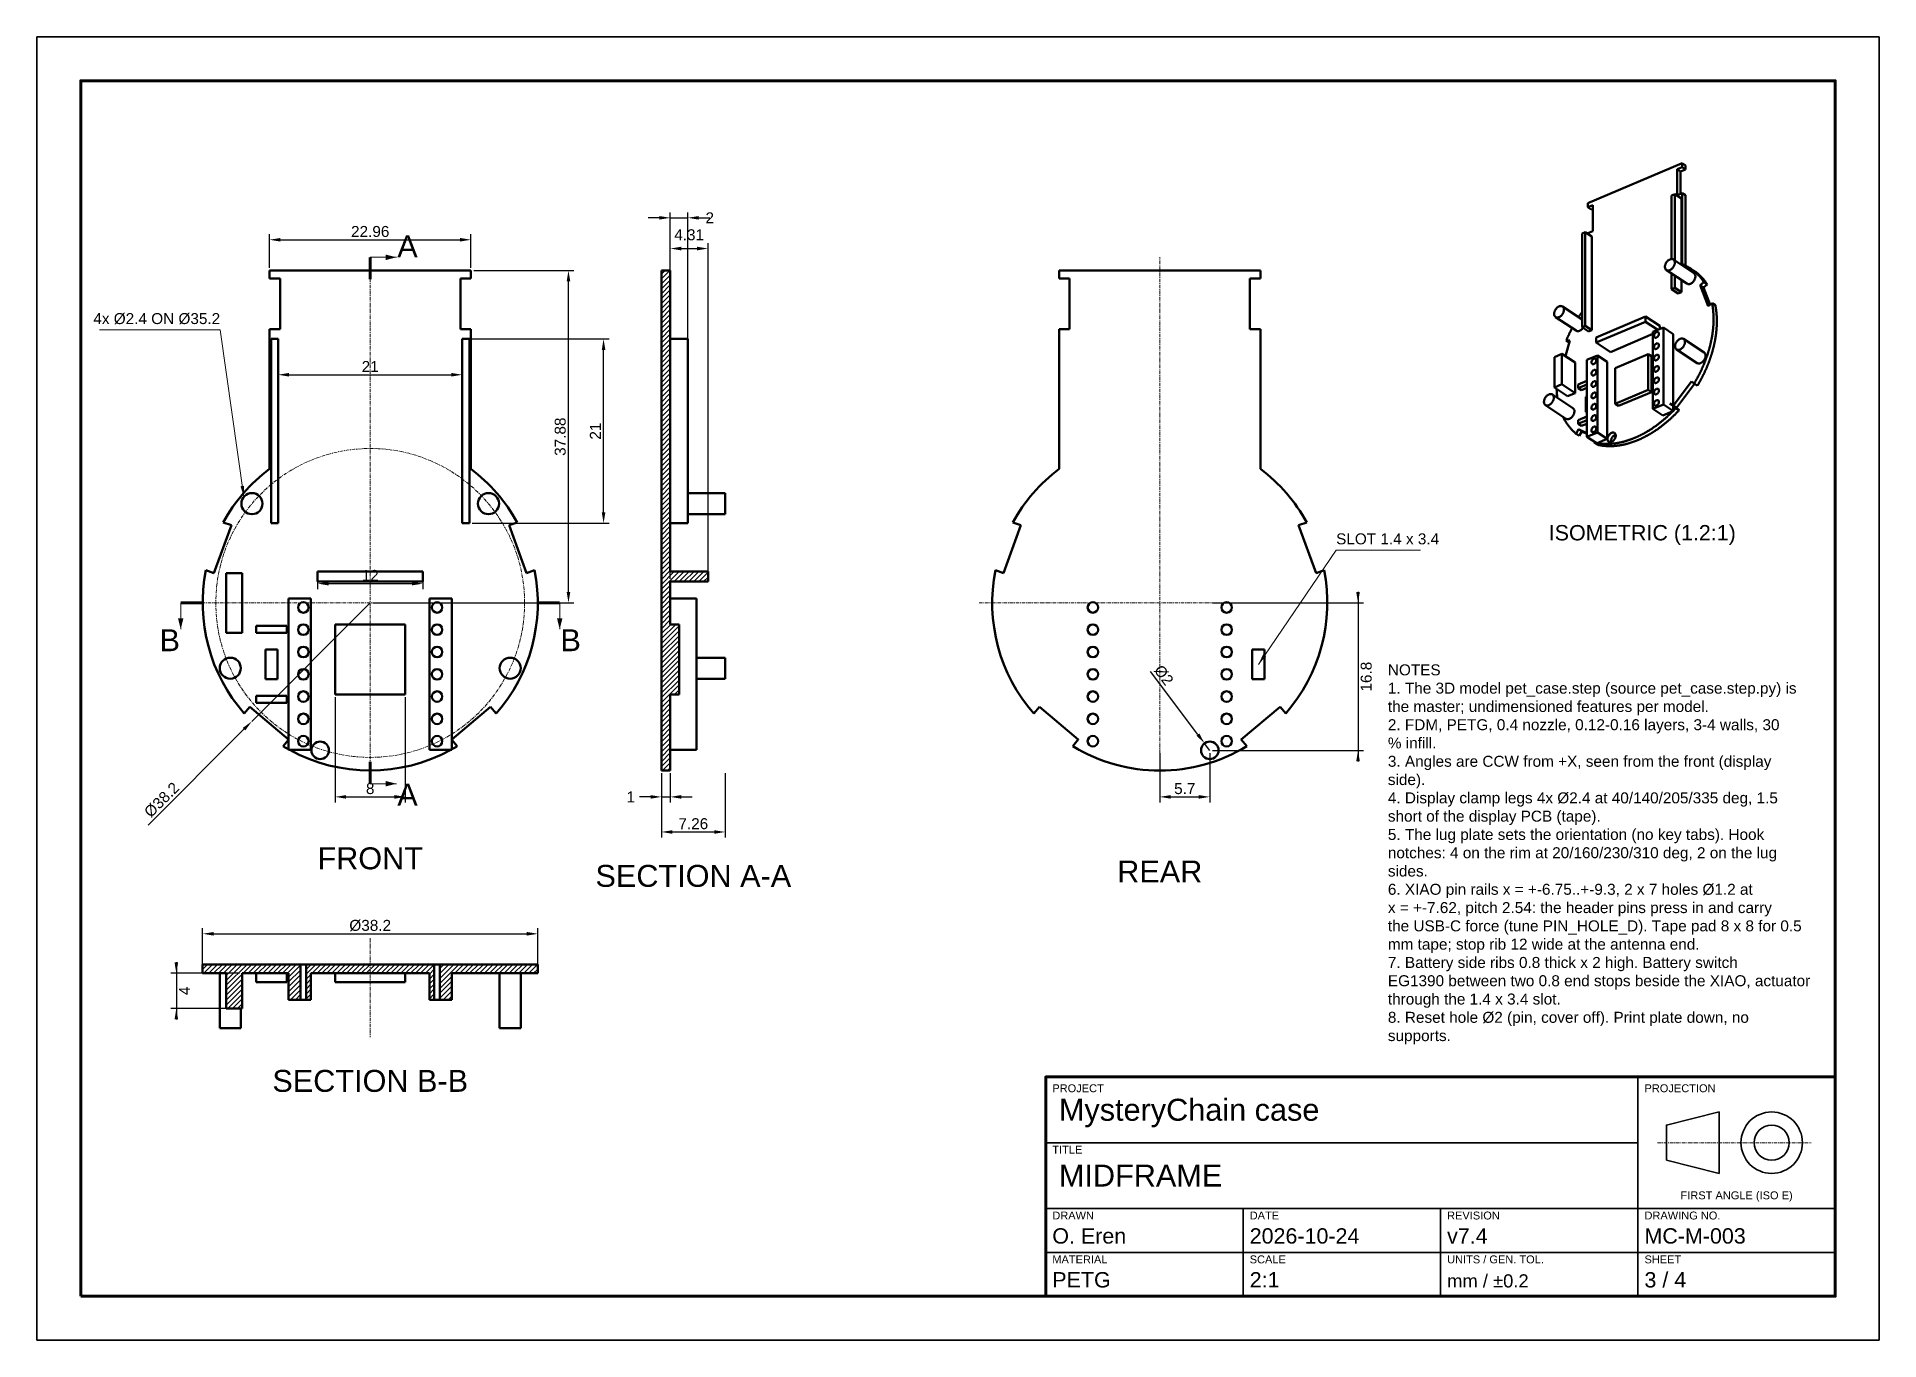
# Model space of a CAD drawing. Header units: millimetres. Extents: x 0 to 900, y 0 to 148.
# Drawn here: x 460 to 670, y 0 to 148.5 of the extents above; entities that cross this region are included whole.
import ezdxf
from ezdxf.enums import TextEntityAlignment as Align

# ---------------------------------------------------------------- set-up
doc = ezdxf.new("R2010")
doc.units = ezdxf.units.MM
doc.header["$LTSCALE"] = 0.125
doc.linetypes.add('CENTER', pattern=[5.08, 3.175, -0.635, 0.635, -0.635])
for name, color, linetype, lineweight in [('CENTER', 7, 'CENTER', 18), ('DIM', 7, 'Continuous', 18), ('FRAME', 7, 'Continuous', 70), ('SECTION_HATCH', 8, 'Continuous', 13), ('TEXT', 7, 'Continuous', 25), ('TITLE', 7, 'Continuous', 35), ('VISIBLE', 7, 'Continuous', 50)]:
    doc.layers.add(name, color=color, linetype=linetype, lineweight=lineweight)
doc.styles.add('LiberationSans', font='LiberationSans-Regular.ttf')
doc.dimstyles.new('ISO', dxfattribs={"dimscale": 0.5, "dimtxt": 2.5, "dimasz": 2.5, "dimexe": 1.25, "dimexo": 0.625, "dimtad": 1, "dimdsep": 46, "dimtxsty": 'LiberationSans', "dimcen": 0, "dimazin": 3, "dimtfac": 1, "dimtmove": 0, "dimatfit": 3})

msp = doc.modelspace()

# ---------------------------------------------------------------- texts
at = {"layer": 'TEXT', "style": 'LiberationSans'}
for s, height, p in [('A', 2.5, (502.25, 124.63)), ('ISOMETRIC (1.2:1)', 1.75, (643, 92)), ('B', 2.5, (475.15, 79.75)), ('B', 2.5, (520.85, 79.75)), ('A', 2.5, (502.25, 62.15)), ('FRONT', 2.5, (498, 54.9)), ('REAR', 2.5, (588, 53.4)), ('SECTION A-A', 2.5, (534.83, 52.9)), ('SECTION B-B', 2.5, (498, 29.54)), ('FIRST ANGLE (ISO E)', 0.9, (653.75, 16.5))]:
    msp.add_text(s, height=height, dxfattribs=at).set_placement(p, align=Align.MIDDLE_CENTER)
msp.add_text('4x %%c2.4 ON %%c35.2', height=1.25, dxfattribs=at).set_placement((480.9, 115.4), align=Align.BOTTOM_RIGHT)
msp.add_text('SLOT 1.4 x 3.4', height=1.25, dxfattribs=at).set_placement((608.1, 90.3), align=Align.BOTTOM_LEFT)
for s, height, p in [('PROJECT', 0.9, (575.75, 28.25)), ('MysteryChain case', 2.5, (576.5, 25)), ('PROJECTION', 0.9, (643.25, 28.25)), ('TITLE', 0.9, (575.75, 21.25)), ('MIDFRAME', 2.5, (576.5, 17.5)), ('DRAWN', 0.9, (575.75, 13.75)), ('O. Eren', 1.75, (575.75, 11)), ('DATE', 0.9, (598.25, 13.75)), ('2026-10-24', 1.75, (598.25, 11)), ('v7.4', 1.75, (620.75, 11)), ('REVISION', 0.9, (620.75, 13.75)), ('DRAWING NO.', 0.9, (643.25, 13.75)), ('MC-M-003', 1.75, (643.25, 11)), ('MATERIAL', 0.9, (575.75, 8.75)), ('SCALE', 0.9, (598.25, 8.75)), ('UNITS / GEN. TOL.', 0.9, (620.75, 8.75)), ('SHEET', 0.9, (643.25, 8.75)), ('PETG', 1.75, (575.75, 6)), ('2:1', 1.75, (598.25, 6)), ('mm / ±0.2', 1.5, (620.75, 6)), ('3 / 4', 1.75, (643.25, 6))]:
    msp.add_text(s, height=height, dxfattribs=at).set_placement(p)
at = {"layer": 'TEXT', "insert": (614, 77), "char_height": 1.25, "attachment_point": 1, "style": 'LiberationSans'}
msp.add_mtext('NOTES\\P1. The 3D model pet_case.step (source pet_case.step.py) is\\Pthe master; undimensioned features per model.\\P2. FDM, PETG, 0.4 nozzle, 0.12-0.16 layers, 3-4 walls, 30\\P% infill.\\P3. Angles are CCW from +X, seen from the front (display\\Pside).\\P4. Display clamp legs 4x %%c2.4 at 40/140/205/335 deg, 1.5\\Pshort of the display PCB (tape).\\P5. The lug plate sets the orientation (no key tabs). Hook\\Pnotches: 4 on the rim at 20/160/230/310 deg, 2 on the lug\\Psides.\\P6. XIAO pin rails x = +-6.75..+-9.3, 2 x 7 holes %%c1.2 at\\Px = +-7.62, pitch 2.54: the header pins press in and carry\\Pthe USB-C force (tune PIN_HOLE_D). Tape pad 8 x 8 for 0.5\\Pmm tape; stop rib 12 wide at the antenna end.\\P7. Battery side ribs 0.8 thick x 2 high. Battery switch\\PEG1390 between two 0.8 end stops beside the XIAO, actuator\\Pthrough the 1.4 x 3.4 slot.\\P8. Reset hole %%c2 (pin, cover off). Print plate down, no\\Psupports.', dxfattribs=at)

# ---------------------------------------------------------------- dimensions: what is measured, and where the dimension line sits
at = {"layer": 'DIM'}
for base, p1, p2, location in [((532.2, 127.88), (532.2, 104), (534.2, 104), (536.7, 127.88)), ((531.2, 61.9), (531.2, 64.9), (532.2, 64.9), (527.7, 61.9))]:
    msp.add_linear_dim(base=base, p1=p1, p2=p2, location=location, dimstyle='ISO', override={"dimtmove": 2}, dxfattribs=at).render()
for base, p1, p2 in [((486.52, 125.38), (486.52, 121.88), (509.48, 121.88)), ((532.2, 124.38), (532.2, 86.43), (536.51, 86.43)), ((487.5, 110), (487.5, 110), (508.5, 110)), ((492, 86.2), (492, 87.58), (504, 87.58)), ((494, 61.9), (494, 73.56), (502, 73.56)), ((588, 61.9), (588, 67.2), (593.7, 67.2)), ((531.2, 57.9), (531.2, 64.9), (538.46, 64.9))]:
    msp.add_linear_dim(base=base, p1=p1, p2=p2, dimstyle='ISO', dxfattribs=at).render()
for base, p1, p2 in [((520.6, 84), (498, 84), (509.48, 121.88)), ((524.6, 93.08), (509.3, 93.08), (509.3, 114.08)), ((610.6, 84), (593.7, 84), (593.7, 67.2)), ((475.9, 41.8), (483.4, 41.8), (483.4, 37.795))]:
    msp.add_linear_dim(base=base, p1=p1, p2=p2, angle=90, dimstyle='ISO', dxfattribs=at).render()
for center, radius, location in [((498, 84), 19.1, (474.9, 60.9)), ((593.7, 67.2), 1, (587.7, 75.2))]:
    msp.add_diameter_dim(center=center, radius=radius, location=location, dimstyle='ISO', dxfattribs=at).render()
msp.add_linear_dim(base=(478.9, 46.3), p1=(478.9, 41.8), p2=(517.1, 41.8), text='%%c<>', dimstyle='ISO', dxfattribs=at).render()

# ---------------------------------------------------------------- hatches: boundary and pattern name
at = {"layer": 'SECTION_HATCH'}
h = msp.add_hatch(dxfattribs=at)
h.set_pattern_fill('ANSI31', scale=0.125)
h.paths.add_polyline_path([(532.2, 64.9), (532.15, 64.9), (532.1, 64.9), (532.05, 64.9), (532, 64.9), (531.95, 64.9), (531.9, 64.9), (531.85, 64.9), (531.8, 64.9), (531.75, 64.9), (531.7, 64.9), (531.65, 64.9), (531.6, 64.9), (531.55, 64.9), (531.5, 64.9), (531.45, 64.9), (531.4, 64.9), (531.35, 64.9), (531.3, 64.9), (531.25, 64.9), (531.2, 64.9), (531.2, 64.95), (531.2, 65), (531.2, 65.05), (531.2, 65.1), (531.2, 65.15), (531.2, 65.201), (531.2, 65.251), (531.2, 65.301), (531.2, 65.351), (531.2, 65.401), (531.2, 65.451), (531.2, 65.501), (531.2, 65.551), (531.2, 65.601), (531.2, 65.651), (531.2, 65.701), (531.2, 65.751), (531.2, 65.801), (531.2, 65.851), (531.2, 65.901), (531.2, 65.951), (531.2, 66.001), (531.2, 66.051), (531.2, 66.101), (531.2, 66.151), (531.2, 66.201), (531.2, 66.251), (531.2, 66.301), (531.2, 66.351), (531.2, 66.401), (531.2, 66.451), (531.2, 66.501), (531.2, 66.551), (531.2, 66.601), (531.2, 66.651), (531.2, 66.701), (531.2, 66.751), (531.2, 66.801), (531.2, 66.851), (531.2, 66.901), (531.2, 66.951), (531.2, 67.001), (531.2, 67.051), (531.2, 67.101), (531.2, 67.151), (531.2, 67.201), (531.2, 67.251), (531.2, 67.301), (531.2, 67.351), (531.2, 67.401), (531.2, 67.451), (531.2, 67.501), (531.2, 67.551), (531.2, 67.601), (531.2, 67.651), (531.2, 67.702), (531.2, 67.752), (531.2, 67.802), (531.2, 67.852), (531.2, 67.902), (531.2, 67.952), (531.2, 68.002), (531.2, 68.052), (531.2, 68.102), (531.2, 68.152), (531.2, 68.202), (531.2, 68.252), (531.2, 68.302), (531.2, 68.352), (531.2, 68.402), (531.2, 68.452), (531.2, 68.502), (531.2, 68.552), (531.2, 68.602), (531.2, 68.652), (531.2, 68.702), (531.2, 68.752), (531.2, 68.802), (531.2, 68.852), (531.2, 68.902), (531.2, 68.952), (531.2, 69.002), (531.2, 69.052), (531.2, 69.102), (531.2, 69.152), (531.2, 69.202), (531.2, 69.252), (531.2, 69.302), (531.2, 69.352), (531.2, 69.402), (531.2, 69.452), (531.2, 69.502), (531.2, 69.552), (531.2, 69.602), (531.2, 69.652), (531.2, 69.702), (531.2, 69.752), (531.2, 69.802), (531.2, 69.852), (531.2, 69.902), (531.2, 69.952), (531.2, 70.002), (531.2, 70.052), (531.2, 70.102), (531.2, 70.152), (531.2, 70.202), (531.2, 70.253), (531.2, 70.303), (531.2, 70.353), (531.2, 70.403), (531.2, 70.453), (531.2, 70.503), (531.2, 70.553), (531.2, 70.603), (531.2, 70.653), (531.2, 70.703), (531.2, 70.753), (531.2, 70.803), (531.2, 70.853), (531.2, 70.903), (531.2, 70.953), (531.2, 71.003), (531.2, 71.053), (531.2, 71.103), (531.2, 71.153), (531.2, 71.203), (531.2, 71.253), (531.2, 71.303), (531.2, 71.353), (531.2, 71.403), (531.2, 71.453), (531.2, 71.503), (531.2, 71.553), (531.2, 71.603), (531.2, 71.653), (531.2, 71.703), (531.2, 71.753), (531.2, 71.803), (531.2, 71.853), (531.2, 71.903), (531.2, 71.953), (531.2, 72.003), (531.2, 72.053), (531.2, 72.103), (531.2, 72.153), (531.2, 72.203), (531.2, 72.253), (531.2, 72.303), (531.2, 72.353), (531.2, 72.403), (531.2, 72.453), (531.2, 72.503), (531.2, 72.553), (531.2, 72.603), (531.2, 72.653), (531.2, 72.703), (531.2, 72.753), (531.2, 72.804), (531.2, 72.854), (531.2, 72.904), (531.2, 72.954), (531.2, 73.004), (531.2, 73.054), (531.2, 73.104), (531.2, 73.154), (531.2, 73.204), (531.2, 73.254), (531.2, 73.304), (531.2, 73.354), (531.2, 73.404), (531.2, 73.454), (531.2, 73.504), (531.2, 73.554), (531.2, 73.604), (531.2, 73.654), (531.2, 73.704), (531.2, 73.754), (531.2, 73.804), (531.2, 73.854), (531.2, 73.904), (531.2, 73.954), (531.2, 74.004), (531.2, 74.054), (531.2, 74.104), (531.2, 74.154), (531.2, 74.204), (531.2, 74.254), (531.2, 74.304), (531.2, 74.354), (531.2, 74.404), (531.2, 74.454), (531.2, 74.504), (531.2, 74.554), (531.2, 74.604), (531.2, 74.654), (531.2, 74.704), (531.2, 74.754), (531.2, 74.804), (531.2, 74.854), (531.2, 74.904), (531.2, 74.954), (531.2, 75.004), (531.2, 75.054), (531.2, 75.104), (531.2, 75.154), (531.2, 75.204), (531.2, 75.254), (531.2, 75.305), (531.2, 75.355), (531.2, 75.405), (531.2, 75.455), (531.2, 75.505), (531.2, 75.555), (531.2, 75.605), (531.2, 75.655), (531.2, 75.705), (531.2, 75.755), (531.2, 75.805), (531.2, 75.855), (531.2, 75.905), (531.2, 75.955), (531.2, 76.005), (531.2, 76.055), (531.2, 76.105), (531.2, 76.155), (531.2, 76.205), (531.2, 76.255), (531.2, 76.305), (531.2, 76.355), (531.2, 76.405), (531.2, 76.455), (531.2, 76.505), (531.2, 76.555), (531.2, 76.605), (531.2, 76.655), (531.2, 76.705), (531.2, 76.755), (531.2, 76.805), (531.2, 76.855), (531.2, 76.905), (531.2, 76.955), (531.2, 77.005), (531.2, 77.055), (531.2, 77.105), (531.2, 77.155), (531.2, 77.205), (531.2, 77.255), (531.2, 77.305), (531.2, 77.355), (531.2, 77.405), (531.2, 77.455), (531.2, 77.505), (531.2, 77.555), (531.2, 77.605), (531.2, 77.655), (531.2, 77.705), (531.2, 77.755), (531.2, 77.805), (531.2, 77.856), (531.2, 77.906), (531.2, 77.956), (531.2, 78.006), (531.2, 78.056), (531.2, 78.106), (531.2, 78.156), (531.2, 78.206), (531.2, 78.256), (531.2, 78.306), (531.2, 78.356), (531.2, 78.406), (531.2, 78.456), (531.2, 78.506), (531.2, 78.556), (531.2, 78.606), (531.2, 78.656), (531.2, 78.706), (531.2, 78.756), (531.2, 78.806), (531.2, 78.856), (531.2, 78.906), (531.2, 78.956), (531.2, 79.006), (531.2, 79.056), (531.2, 79.106), (531.2, 79.156), (531.2, 79.206), (531.2, 79.256), (531.2, 79.306), (531.2, 79.356), (531.2, 79.406), (531.2, 79.456), (531.2, 79.506), (531.2, 79.556), (531.2, 79.606), (531.2, 79.656), (531.2, 79.706), (531.2, 79.756), (531.2, 79.806), (531.2, 79.856), (531.2, 79.906), (531.2, 79.956), (531.2, 80.006), (531.2, 80.056), (531.2, 80.106), (531.2, 80.156), (531.2, 80.206), (531.2, 80.256), (531.2, 80.306), (531.2, 80.356), (531.2, 80.407), (531.2, 80.457), (531.2, 80.507), (531.2, 80.557), (531.2, 80.607), (531.2, 80.657), (531.2, 80.707), (531.2, 80.757), (531.2, 80.807), (531.2, 80.857), (531.2, 80.907), (531.2, 80.957), (531.2, 81.007), (531.2, 81.057), (531.2, 81.107), (531.2, 81.157), (531.2, 81.207), (531.2, 81.257), (531.2, 81.307), (531.2, 81.357), (531.2, 81.407), (531.2, 81.457), (531.2, 81.507), (531.2, 81.557), (531.2, 81.607), (531.2, 81.657), (531.2, 81.707), (531.2, 81.757), (531.2, 81.807), (531.2, 81.857), (531.2, 81.907), (531.2, 81.957), (531.2, 82.007), (531.2, 82.057), (531.2, 82.107), (531.2, 82.157), (531.2, 82.207), (531.2, 82.257), (531.2, 82.307), (531.2, 82.357), (531.2, 82.407), (531.2, 82.457), (531.2, 82.507), (531.2, 82.557), (531.2, 82.607), (531.2, 82.657), (531.2, 82.707), (531.2, 82.757), (531.2, 82.807), (531.2, 82.857), (531.2, 82.908), (531.2, 82.958), (531.2, 83.008), (531.2, 83.058), (531.2, 83.108), (531.2, 83.158), (531.2, 83.208), (531.2, 83.258), (531.2, 83.308), (531.2, 83.358), (531.2, 83.408), (531.2, 83.458), (531.2, 83.508), (531.2, 83.558), (531.2, 83.608), (531.2, 83.658), (531.2, 83.708), (531.2, 83.758), (531.2, 83.808), (531.2, 83.858), (531.2, 83.908), (531.2, 83.958), (531.2, 84.008), (531.2, 84.058), (531.2, 84.108), (531.2, 84.158), (531.2, 84.208), (531.2, 84.258), (531.2, 84.308), (531.2, 84.358), (531.2, 84.408), (531.2, 84.458), (531.2, 84.508), (531.2, 84.558), (531.2, 84.608), (531.2, 84.658), (531.2, 84.708), (531.2, 84.758), (531.2, 84.808), (531.2, 84.858), (531.2, 84.908), (531.2, 84.958), (531.2, 85.008), (531.2, 85.058), (531.2, 85.108), (531.2, 85.158), (531.2, 85.208), (531.2, 85.258), (531.2, 85.308), (531.2, 85.358), (531.2, 85.408), (531.2, 85.459), (531.2, 85.509), (531.2, 85.559), (531.2, 85.609), (531.2, 85.659), (531.2, 85.709), (531.2, 85.759), (531.2, 85.809), (531.2, 85.859), (531.2, 85.909), (531.2, 85.959), (531.2, 86.009), (531.2, 86.059), (531.2, 86.109), (531.2, 86.159), (531.2, 86.209), (531.2, 86.259), (531.2, 86.309), (531.2, 86.359), (531.2, 86.409), (531.2, 86.459), (531.2, 86.509), (531.2, 86.559), (531.2, 86.609), (531.2, 86.659), (531.2, 86.709), (531.2, 86.759), (531.2, 86.809), (531.2, 86.859), (531.2, 86.909), (531.2, 86.959), (531.2, 87.009), (531.2, 87.059), (531.2, 87.109), (531.2, 87.159), (531.2, 87.209), (531.2, 87.259), (531.2, 87.309), (531.2, 87.359), (531.2, 87.409), (531.2, 87.459), (531.2, 87.509), (531.2, 87.559), (531.2, 87.609), (531.2, 87.659), (531.2, 87.709), (531.2, 87.759), (531.2, 87.809), (531.2, 87.859), (531.2, 87.909), (531.2, 87.96), (531.2, 88.01), (531.2, 88.06), (531.2, 88.11), (531.2, 88.16), (531.2, 88.21), (531.2, 88.26), (531.2, 88.31), (531.2, 88.36), (531.2, 88.41), (531.2, 88.46), (531.2, 88.51), (531.2, 88.56), (531.2, 88.61), (531.2, 88.66), (531.2, 88.71), (531.2, 88.76), (531.2, 88.81), (531.2, 88.86), (531.2, 88.91), (531.2, 88.96), (531.2, 89.01), (531.2, 89.06), (531.2, 89.11), (531.2, 89.16), (531.2, 89.21), (531.2, 89.26), (531.2, 89.31), (531.2, 89.36), (531.2, 89.41), (531.2, 89.46), (531.2, 89.51), (531.2, 89.56), (531.2, 89.61), (531.2, 89.66), (531.2, 89.71), (531.2, 89.76), (531.2, 89.81), (531.2, 89.86), (531.2, 89.91), (531.2, 89.96), (531.2, 90.01), (531.2, 90.06), (531.2, 90.11), (531.2, 90.16), (531.2, 90.21), (531.2, 90.26), (531.2, 90.31), (531.2, 90.36), (531.2, 90.41), (531.2, 90.46), (531.2, 90.511), (531.2, 90.561), (531.2, 90.611), (531.2, 90.661), (531.2, 90.711), (531.2, 90.761), (531.2, 90.811), (531.2, 90.861), (531.2, 90.911), (531.2, 90.961), (531.2, 91.011), (531.2, 91.061), (531.2, 91.111), (531.2, 91.161), (531.2, 91.211), (531.2, 91.261), (531.2, 91.311), (531.2, 91.361), (531.2, 91.411), (531.2, 91.461), (531.2, 91.511), (531.2, 91.561), (531.2, 91.611), (531.2, 91.661), (531.2, 91.711), (531.2, 91.761), (531.2, 91.811), (531.2, 91.861), (531.2, 91.911), (531.2, 91.961), (531.2, 92.011), (531.2, 92.061), (531.2, 92.111), (531.2, 92.161), (531.2, 92.211), (531.2, 92.261), (531.2, 92.311), (531.2, 92.361), (531.2, 92.411), (531.2, 92.461), (531.2, 92.511), (531.2, 92.561), (531.2, 92.611), (531.2, 92.661), (531.2, 92.711), (531.2, 92.761), (531.2, 92.811), (531.2, 92.861), (531.2, 92.911), (531.2, 92.961), (531.2, 93.011), (531.2, 93.062), (531.2, 93.112), (531.2, 93.162), (531.2, 93.212), (531.2, 93.262), (531.2, 93.312), (531.2, 93.362), (531.2, 93.412), (531.2, 93.462), (531.2, 93.512), (531.2, 93.562), (531.2, 93.612), (531.2, 93.662), (531.2, 93.712), (531.2, 93.762), (531.2, 93.812), (531.2, 93.862), (531.2, 93.912), (531.2, 93.962), (531.2, 94.012), (531.2, 94.062), (531.2, 94.112), (531.2, 94.162), (531.2, 94.212), (531.2, 94.262), (531.2, 94.312), (531.2, 94.362), (531.2, 94.412), (531.2, 94.462), (531.2, 94.512), (531.2, 94.562), (531.2, 94.612), (531.2, 94.662), (531.2, 94.712), (531.2, 94.762), (531.2, 94.812), (531.2, 94.862), (531.2, 94.912), (531.2, 94.962), (531.2, 95.012), (531.2, 95.062), (531.2, 95.112), (531.2, 95.162), (531.2, 95.212), (531.2, 95.262), (531.2, 95.312), (531.2, 95.362), (531.2, 95.412), (531.2, 95.462), (531.2, 95.512), (531.2, 95.563), (531.2, 95.613), (531.2, 95.663), (531.2, 95.713), (531.2, 95.763), (531.2, 95.813), (531.2, 95.863), (531.2, 95.913), (531.2, 95.963), (531.2, 96.013), (531.2, 96.063), (531.2, 96.113), (531.2, 96.163), (531.2, 96.213), (531.2, 96.263), (531.2, 96.313), (531.2, 96.363), (531.2, 96.413), (531.2, 96.463), (531.2, 96.513), (531.2, 96.563), (531.2, 96.613), (531.2, 96.663), (531.2, 96.713), (531.2, 96.763), (531.2, 96.813), (531.2, 96.863), (531.2, 96.913), (531.2, 96.963), (531.2, 97.013), (531.2, 97.063), (531.2, 97.113), (531.2, 97.163), (531.2, 97.213), (531.2, 97.263), (531.2, 97.313), (531.2, 97.363), (531.2, 97.413), (531.2, 97.463), (531.2, 97.513), (531.2, 97.563), (531.2, 97.613), (531.2, 97.663), (531.2, 97.713), (531.2, 97.763), (531.2, 97.813), (531.2, 97.863), (531.2, 97.913), (531.2, 97.963), (531.2, 98.013), (531.2, 98.063), (531.2, 98.114), (531.2, 98.164), (531.2, 98.214), (531.2, 98.264), (531.2, 98.314), (531.2, 98.364), (531.2, 98.414), (531.2, 98.464), (531.2, 98.514), (531.2, 98.564), (531.2, 98.614), (531.2, 98.664), (531.2, 98.714), (531.2, 98.764), (531.2, 98.814), (531.2, 98.864), (531.2, 98.914), (531.2, 98.964), (531.2, 99.014), (531.2, 99.064), (531.2, 99.114), (531.2, 99.164), (531.2, 99.214), (531.2, 99.264), (531.2, 99.314), (531.2, 99.364), (531.2, 99.414), (531.2, 99.464), (531.2, 99.514), (531.2, 99.564), (531.2, 99.614), (531.2, 99.664), (531.2, 99.714), (531.2, 99.764), (531.2, 99.814), (531.2, 99.864), (531.2, 99.914), (531.2, 99.964), (531.2, 100.014), (531.2, 100.064), (531.2, 100.114), (531.2, 100.164), (531.2, 100.214), (531.2, 100.264), (531.2, 100.314), (531.2, 100.364), (531.2, 100.414), (531.2, 100.464), (531.2, 100.514), (531.2, 100.564), (531.2, 100.615), (531.2, 100.665), (531.2, 100.715), (531.2, 100.765), (531.2, 100.815), (531.2, 100.865), (531.2, 100.915), (531.2, 100.965), (531.2, 101.015), (531.2, 101.065), (531.2, 101.115), (531.2, 101.165), (531.2, 101.215), (531.2, 101.265), (531.2, 101.315), (531.2, 101.365), (531.2, 101.415), (531.2, 101.465), (531.2, 101.515), (531.2, 101.565), (531.2, 101.615), (531.2, 101.665), (531.2, 101.715), (531.2, 101.765), (531.2, 101.815), (531.2, 101.865), (531.2, 101.915), (531.2, 101.965), (531.2, 102.015), (531.2, 102.065), (531.2, 102.115), (531.2, 102.165), (531.2, 102.215), (531.2, 102.265), (531.2, 102.315), (531.2, 102.365), (531.2, 102.415), (531.2, 102.465), (531.2, 102.515), (531.2, 102.565), (531.2, 102.615), (531.2, 102.665), (531.2, 102.715), (531.2, 102.765), (531.2, 102.815), (531.2, 102.865), (531.2, 102.915), (531.2, 102.965), (531.2, 103.015), (531.2, 103.065), (531.2, 103.115), (531.2, 103.166), (531.2, 103.216), (531.2, 103.266), (531.2, 103.316), (531.2, 103.366), (531.2, 103.416), (531.2, 103.466), (531.2, 103.516), (531.2, 103.566), (531.2, 103.616), (531.2, 103.666), (531.2, 103.716), (531.2, 103.766), (531.2, 103.816), (531.2, 103.866), (531.2, 103.916), (531.2, 103.966), (531.2, 104.016), (531.2, 104.066), (531.2, 104.116), (531.2, 104.166), (531.2, 104.216), (531.2, 104.266), (531.2, 104.316), (531.2, 104.366), (531.2, 104.416), (531.2, 104.466), (531.2, 104.516), (531.2, 104.566), (531.2, 104.616), (531.2, 104.666), (531.2, 104.716), (531.2, 104.766), (531.2, 104.816), (531.2, 104.866), (531.2, 104.916), (531.2, 104.966), (531.2, 105.016), (531.2, 105.066), (531.2, 105.116), (531.2, 105.166), (531.2, 105.216), (531.2, 105.266), (531.2, 105.316), (531.2, 105.366), (531.2, 105.416), (531.2, 105.466), (531.2, 105.516), (531.2, 105.566), (531.2, 105.616), (531.2, 105.666), (531.2, 105.717), (531.2, 105.767), (531.2, 105.817), (531.2, 105.867), (531.2, 105.917), (531.2, 105.967), (531.2, 106.017), (531.2, 106.067), (531.2, 106.117), (531.2, 106.167), (531.2, 106.217), (531.2, 106.267), (531.2, 106.317), (531.2, 106.367), (531.2, 106.417), (531.2, 106.467), (531.2, 106.517), (531.2, 106.567), (531.2, 106.617), (531.2, 106.667), (531.2, 106.717), (531.2, 106.767), (531.2, 106.817), (531.2, 106.867), (531.2, 106.917), (531.2, 106.967), (531.2, 107.017), (531.2, 107.067), (531.2, 107.117), (531.2, 107.167), (531.2, 107.217), (531.2, 107.267), (531.2, 107.317), (531.2, 107.367), (531.2, 107.417), (531.2, 107.467), (531.2, 107.517), (531.2, 107.567), (531.2, 107.617), (531.2, 107.667), (531.2, 107.717), (531.2, 107.767), (531.2, 107.817), (531.2, 107.867), (531.2, 107.917), (531.2, 107.967), (531.2, 108.017), (531.2, 108.067), (531.2, 108.117), (531.2, 108.167), (531.2, 108.218), (531.2, 108.268), (531.2, 108.318), (531.2, 108.368), (531.2, 108.418), (531.2, 108.468), (531.2, 108.518), (531.2, 108.568), (531.2, 108.618), (531.2, 108.668), (531.2, 108.718), (531.2, 108.768), (531.2, 108.818), (531.2, 108.868), (531.2, 108.918), (531.2, 108.968), (531.2, 109.018), (531.2, 109.068), (531.2, 109.118), (531.2, 109.168), (531.2, 109.218), (531.2, 109.268), (531.2, 109.318), (531.2, 109.368), (531.2, 109.418), (531.2, 109.468), (531.2, 109.518), (531.2, 109.568), (531.2, 109.618), (531.2, 109.668), (531.2, 109.718), (531.2, 109.768), (531.2, 109.818), (531.2, 109.868), (531.2, 109.918), (531.2, 109.968), (531.2, 110.018), (531.2, 110.068), (531.2, 110.118), (531.2, 110.168), (531.2, 110.218), (531.2, 110.268), (531.2, 110.318), (531.2, 110.368), (531.2, 110.418), (531.2, 110.468), (531.2, 110.518), (531.2, 110.568), (531.2, 110.618), (531.2, 110.668), (531.2, 110.718), (531.2, 110.769), (531.2, 110.819), (531.2, 110.869), (531.2, 110.919), (531.2, 110.969), (531.2, 111.019), (531.2, 111.069), (531.2, 111.119), (531.2, 111.169), (531.2, 111.219), (531.2, 111.269), (531.2, 111.319), (531.2, 111.369), (531.2, 111.419), (531.2, 111.469), (531.2, 111.519), (531.2, 111.569), (531.2, 111.619), (531.2, 111.669), (531.2, 111.719), (531.2, 111.769), (531.2, 111.819), (531.2, 111.869), (531.2, 111.919), (531.2, 111.969), (531.2, 112.019), (531.2, 112.069), (531.2, 112.119), (531.2, 112.169), (531.2, 112.219), (531.2, 112.269), (531.2, 112.319), (531.2, 112.369), (531.2, 112.419), (531.2, 112.469), (531.2, 112.519), (531.2, 112.569), (531.2, 112.619), (531.2, 112.669), (531.2, 112.719), (531.2, 112.769), (531.2, 112.819), (531.2, 112.869), (531.2, 112.919), (531.2, 112.969), (531.2, 113.019), (531.2, 113.069), (531.2, 113.119), (531.2, 113.169), (531.2, 113.219), (531.2, 113.269), (531.2, 113.32), (531.2, 113.37), (531.2, 113.42), (531.2, 113.47), (531.2, 113.52), (531.2, 113.57), (531.2, 113.62), (531.2, 113.67), (531.2, 113.72), (531.2, 113.77), (531.2, 113.82), (531.2, 113.87), (531.2, 113.92), (531.2, 113.97), (531.2, 114.02), (531.2, 114.07), (531.2, 114.12), (531.2, 114.17), (531.2, 114.22), (531.2, 114.27), (531.2, 114.32), (531.2, 114.37), (531.2, 114.42), (531.2, 114.47), (531.2, 114.52), (531.2, 114.57), (531.2, 114.62), (531.2, 114.67), (531.2, 114.72), (531.2, 114.77), (531.2, 114.82), (531.2, 114.87), (531.2, 114.92), (531.2, 114.97), (531.2, 115.02), (531.2, 115.07), (531.2, 115.12), (531.2, 115.17), (531.2, 115.22), (531.2, 115.27), (531.2, 115.32), (531.2, 115.37), (531.2, 115.42), (531.2, 115.47), (531.2, 115.52), (531.2, 115.57), (531.2, 115.62), (531.2, 115.67), (531.2, 115.72), (531.2, 115.77), (531.2, 115.821), (531.2, 115.871), (531.2, 115.921), (531.2, 115.971), (531.2, 116.021), (531.2, 116.071), (531.2, 116.121), (531.2, 116.171), (531.2, 116.221), (531.2, 116.271), (531.2, 116.321), (531.2, 116.371), (531.2, 116.421), (531.2, 116.471), (531.2, 116.521), (531.2, 116.571), (531.2, 116.621), (531.2, 116.671), (531.2, 116.721), (531.2, 116.771), (531.2, 116.821), (531.2, 116.871), (531.2, 116.921), (531.2, 116.971), (531.2, 117.021), (531.2, 117.071), (531.2, 117.121), (531.2, 117.171), (531.2, 117.221), (531.2, 117.271), (531.2, 117.321), (531.2, 117.371), (531.2, 117.421), (531.2, 117.471), (531.2, 117.521), (531.2, 117.571), (531.2, 117.621), (531.2, 117.671), (531.2, 117.721), (531.2, 117.771), (531.2, 117.821), (531.2, 117.871), (531.2, 117.921), (531.2, 117.971), (531.2, 118.021), (531.2, 118.071), (531.2, 118.121), (531.2, 118.171), (531.2, 118.221), (531.2, 118.271), (531.2, 118.321), (531.2, 118.372), (531.2, 118.422), (531.2, 118.472), (531.2, 118.522), (531.2, 118.572), (531.2, 118.622), (531.2, 118.672), (531.2, 118.722), (531.2, 118.772), (531.2, 118.822), (531.2, 118.872), (531.2, 118.922), (531.2, 118.972), (531.2, 119.022), (531.2, 119.072), (531.2, 119.122), (531.2, 119.172), (531.2, 119.222), (531.2, 119.272), (531.2, 119.322), (531.2, 119.372), (531.2, 119.422), (531.2, 119.472), (531.2, 119.522), (531.2, 119.572), (531.2, 119.622), (531.2, 119.672), (531.2, 119.722), (531.2, 119.772), (531.2, 119.822), (531.2, 119.872), (531.2, 119.922), (531.2, 119.972), (531.2, 120.022), (531.2, 120.072), (531.2, 120.122), (531.2, 120.172), (531.2, 120.222), (531.2, 120.272), (531.2, 120.322), (531.2, 120.372), (531.2, 120.422), (531.2, 120.472), (531.2, 120.522), (531.2, 120.572), (531.2, 120.622), (531.2, 120.672), (531.2, 120.722), (531.2, 120.772), (531.2, 120.822), (531.2, 120.873), (531.2, 120.923), (531.2, 120.973), (531.2, 121.023), (531.2, 121.073), (531.2, 121.123), (531.2, 121.173), (531.2, 121.223), (531.2, 121.273), (531.2, 121.323), (531.2, 121.373), (531.2, 121.423), (531.2, 121.473), (531.2, 121.523), (531.2, 121.573), (531.2, 121.623), (531.2, 121.673), (531.2, 121.723), (531.2, 121.773), (531.2, 121.823), (531.2, 121.873), (531.243, 121.88), (531.293, 121.88), (531.343, 121.88), (531.393, 121.88), (531.443, 121.88), (531.493, 121.88), (531.543, 121.88), (531.593, 121.88), (531.643, 121.88), (531.693, 121.88), (531.743, 121.88), (531.793, 121.88), (531.843, 121.88), (531.893, 121.88), (531.943, 121.88), (531.993, 121.88), (532.043, 121.88), (532.093, 121.88), (532.143, 121.88), (532.193, 121.88), (532.2, 121.837), (532.2, 121.787), (532.2, 121.737), (532.2, 121.687), (532.2, 121.637), (532.2, 121.587), (532.2, 121.537), (532.2, 121.487), (532.2, 121.437), (532.2, 121.387), (532.2, 121.336), (532.2, 121.286), (532.2, 121.236), (532.2, 121.186), (532.2, 121.136), (532.2, 121.086), (532.2, 121.036), (532.2, 120.986), (532.2, 120.936), (532.2, 120.886), (532.2, 120.836), (532.2, 120.786), (532.2, 120.736), (532.2, 120.686), (532.2, 120.636), (532.2, 120.586), (532.2, 120.536), (532.2, 120.486), (532.2, 120.436), (532.2, 120.386), (532.2, 120.336), (532.2, 120.286), (532.2, 120.236), (532.2, 120.186), (532.2, 120.136), (532.2, 120.086), (532.2, 120.036), (532.2, 119.986), (532.2, 119.936), (532.2, 119.886), (532.2, 119.836), (532.2, 119.786), (532.2, 119.736), (532.2, 119.686), (532.2, 119.636), (532.2, 119.586), (532.2, 119.536), (532.2, 119.486), (532.2, 119.436), (532.2, 119.386), (532.2, 119.336), (532.2, 119.286), (532.2, 119.236), (532.2, 119.186), (532.2, 119.136), (532.2, 119.086), (532.2, 119.036), (532.2, 118.986), (532.2, 118.936), (532.2, 118.886), (532.2, 118.836), (532.2, 118.785), (532.2, 118.735), (532.2, 118.685), (532.2, 118.635), (532.2, 118.585), (532.2, 118.535), (532.2, 118.485), (532.2, 118.435), (532.2, 118.385), (532.2, 118.335), (532.2, 118.285), (532.2, 118.235), (532.2, 118.185), (532.2, 118.135), (532.2, 118.085), (532.2, 118.035), (532.2, 117.985), (532.2, 117.935), (532.2, 117.885), (532.2, 117.835), (532.2, 117.785), (532.2, 117.735), (532.2, 117.685), (532.2, 117.635), (532.2, 117.585), (532.2, 117.535), (532.2, 117.485), (532.2, 117.435), (532.2, 117.385), (532.2, 117.335), (532.2, 117.285), (532.2, 117.235), (532.2, 117.185), (532.2, 117.135), (532.2, 117.085), (532.2, 117.035), (532.2, 116.985), (532.2, 116.935), (532.2, 116.885), (532.2, 116.835), (532.2, 116.785), (532.2, 116.735), (532.2, 116.685), (532.2, 116.635), (532.2, 116.585), (532.2, 116.535), (532.2, 116.485), (532.2, 116.435), (532.2, 116.385), (532.2, 116.335), (532.2, 116.284), (532.2, 116.234), (532.2, 116.184), (532.2, 116.134), (532.2, 116.084), (532.2, 116.034), (532.2, 115.984), (532.2, 115.934), (532.2, 115.884), (532.2, 115.834), (532.2, 115.784), (532.2, 115.734), (532.2, 115.684), (532.2, 115.634), (532.2, 115.584), (532.2, 115.534), (532.2, 115.484), (532.2, 115.434), (532.2, 115.384), (532.2, 115.334), (532.2, 115.284), (532.2, 115.234), (532.2, 115.184), (532.2, 115.134), (532.2, 115.084), (532.2, 115.034), (532.2, 114.984), (532.2, 114.934), (532.2, 114.884), (532.2, 114.834), (532.2, 114.784), (532.2, 114.734), (532.2, 114.684), (532.2, 114.634), (532.2, 114.584), (532.2, 114.534), (532.2, 114.484), (532.2, 114.434), (532.2, 114.384), (532.2, 114.334), (532.2, 114.284), (532.2, 114.234), (532.2, 114.184), (532.2, 114.134), (532.2, 114.084), (532.2, 114.034), (532.2, 113.984), (532.2, 113.934), (532.2, 113.884), (532.2, 113.834), (532.2, 113.784), (532.2, 113.733), (532.2, 113.683), (532.2, 113.633), (532.2, 113.583), (532.2, 113.533), (532.2, 113.483), (532.2, 113.433), (532.2, 113.383), (532.2, 113.333), (532.2, 113.283), (532.2, 113.233), (532.2, 113.183), (532.2, 113.133), (532.2, 113.083), (532.2, 113.033), (532.2, 112.983), (532.2, 112.933), (532.2, 112.883), (532.2, 112.833), (532.2, 112.783), (532.2, 112.733), (532.2, 112.683), (532.2, 112.633), (532.2, 112.583), (532.2, 112.533), (532.2, 112.483), (532.2, 112.433), (532.2, 112.383), (532.2, 112.333), (532.2, 112.283), (532.2, 112.233), (532.2, 112.183), (532.2, 112.133), (532.2, 112.083), (532.2, 112.033), (532.2, 111.983), (532.2, 111.933), (532.2, 111.883), (532.2, 111.833), (532.2, 111.783), (532.2, 111.733), (532.2, 111.683), (532.2, 111.633), (532.2, 111.583), (532.2, 111.533), (532.2, 111.483), (532.2, 111.433), (532.2, 111.383), (532.2, 111.333), (532.2, 111.283), (532.2, 111.233), (532.2, 111.182), (532.2, 111.132), (532.2, 111.082), (532.2, 111.032), (532.2, 110.982), (532.2, 110.932), (532.2, 110.882), (532.2, 110.832), (532.2, 110.782), (532.2, 110.732), (532.2, 110.682), (532.2, 110.632), (532.2, 110.582), (532.2, 110.532), (532.2, 110.482), (532.2, 110.432), (532.2, 110.382), (532.2, 110.332), (532.2, 110.282), (532.2, 110.232), (532.2, 110.182), (532.2, 110.132), (532.2, 110.082), (532.2, 110.032), (532.2, 109.982), (532.2, 109.932), (532.2, 109.882), (532.2, 109.832), (532.2, 109.782), (532.2, 109.732), (532.2, 109.682), (532.2, 109.632), (532.2, 109.582), (532.2, 109.532), (532.2, 109.482), (532.2, 109.432), (532.2, 109.382), (532.2, 109.332), (532.2, 109.282), (532.2, 109.232), (532.2, 109.182), (532.2, 109.132), (532.2, 109.082), (532.2, 109.032), (532.2, 108.982), (532.2, 108.932), (532.2, 108.882), (532.2, 108.832), (532.2, 108.782), (532.2, 108.732), (532.2, 108.681), (532.2, 108.631), (532.2, 108.581), (532.2, 108.531), (532.2, 108.481), (532.2, 108.431), (532.2, 108.381), (532.2, 108.331), (532.2, 108.281), (532.2, 108.231), (532.2, 108.181), (532.2, 108.131), (532.2, 108.081), (532.2, 108.031), (532.2, 107.981), (532.2, 107.931), (532.2, 107.881), (532.2, 107.831), (532.2, 107.781), (532.2, 107.731), (532.2, 107.681), (532.2, 107.631), (532.2, 107.581), (532.2, 107.531), (532.2, 107.481), (532.2, 107.431), (532.2, 107.381), (532.2, 107.331), (532.2, 107.281), (532.2, 107.231), (532.2, 107.181), (532.2, 107.131), (532.2, 107.081), (532.2, 107.031), (532.2, 106.981), (532.2, 106.931), (532.2, 106.881), (532.2, 106.831), (532.2, 106.781), (532.2, 106.731), (532.2, 106.681), (532.2, 106.631), (532.2, 106.581), (532.2, 106.531), (532.2, 106.481), (532.2, 106.431), (532.2, 106.381), (532.2, 106.331), (532.2, 106.281), (532.2, 106.231), (532.2, 106.181), (532.2, 106.13), (532.2, 106.08), (532.2, 106.03), (532.2, 105.98), (532.2, 105.93), (532.2, 105.88), (532.2, 105.83), (532.2, 105.78), (532.2, 105.73), (532.2, 105.68), (532.2, 105.63), (532.2, 105.58), (532.2, 105.53), (532.2, 105.48), (532.2, 105.43), (532.2, 105.38), (532.2, 105.33), (532.2, 105.28), (532.2, 105.23), (532.2, 105.18), (532.2, 105.13), (532.2, 105.08), (532.2, 105.03), (532.2, 104.98), (532.2, 104.93), (532.2, 104.88), (532.2, 104.83), (532.2, 104.78), (532.2, 104.73), (532.2, 104.68), (532.2, 104.63), (532.2, 104.58), (532.2, 104.53), (532.2, 104.48), (532.2, 104.43), (532.2, 104.38), (532.2, 104.33), (532.2, 104.28), (532.2, 104.23), (532.2, 104.18), (532.2, 104.13), (532.2, 104.08), (532.2, 104.03), (532.2, 103.98), (532.2, 103.93), (532.2, 103.88), (532.2, 103.83), (532.2, 103.78), (532.2, 103.73), (532.2, 103.68), (532.2, 103.629), (532.2, 103.579), (532.2, 103.529), (532.2, 103.479), (532.2, 103.429), (532.2, 103.379), (532.2, 103.329), (532.2, 103.279), (532.2, 103.229), (532.2, 103.179), (532.2, 103.129), (532.2, 103.079), (532.2, 103.029), (532.2, 102.979), (532.2, 102.929), (532.2, 102.879), (532.2, 102.829), (532.2, 102.779), (532.2, 102.729), (532.2, 102.679), (532.2, 102.629), (532.2, 102.579), (532.2, 102.529), (532.2, 102.479), (532.2, 102.429), (532.2, 102.379), (532.2, 102.329), (532.2, 102.279), (532.2, 102.229), (532.2, 102.179), (532.2, 102.129), (532.2, 102.079), (532.2, 102.029), (532.2, 101.979), (532.2, 101.929), (532.2, 101.879), (532.2, 101.829), (532.2, 101.779), (532.2, 101.729), (532.2, 101.679), (532.2, 101.629), (532.2, 101.579), (532.2, 101.529), (532.2, 101.479), (532.2, 101.429), (532.2, 101.379), (532.2, 101.329), (532.2, 101.279), (532.2, 101.229), (532.2, 101.179), (532.2, 101.129), (532.2, 101.078), (532.2, 101.028), (532.2, 100.978), (532.2, 100.928), (532.2, 100.878), (532.2, 100.828), (532.2, 100.778), (532.2, 100.728), (532.2, 100.678), (532.2, 100.628), (532.2, 100.578), (532.2, 100.528), (532.2, 100.478), (532.2, 100.428), (532.2, 100.378), (532.2, 100.328), (532.2, 100.278), (532.2, 100.228), (532.2, 100.178), (532.2, 100.128), (532.2, 100.078), (532.2, 100.028), (532.2, 99.978), (532.2, 99.928), (532.2, 99.878), (532.2, 99.828), (532.2, 99.778), (532.2, 99.728), (532.2, 99.678), (532.2, 99.628), (532.2, 99.578), (532.2, 99.528), (532.2, 99.478), (532.2, 99.428), (532.2, 99.378), (532.2, 99.328), (532.2, 99.278), (532.2, 99.228), (532.2, 99.178), (532.2, 99.128), (532.2, 99.078), (532.2, 99.028), (532.2, 98.978), (532.2, 98.928), (532.2, 98.878), (532.2, 98.828), (532.2, 98.778), (532.2, 98.728), (532.2, 98.678), (532.2, 98.628), (532.2, 98.578), (532.2, 98.527), (532.2, 98.477), (532.2, 98.427), (532.2, 98.377), (532.2, 98.327), (532.2, 98.277), (532.2, 98.227), (532.2, 98.177), (532.2, 98.127), (532.2, 98.077), (532.2, 98.027), (532.2, 97.977), (532.2, 97.927), (532.2, 97.877), (532.2, 97.827), (532.2, 97.777), (532.2, 97.727), (532.2, 97.677), (532.2, 97.627), (532.2, 97.577), (532.2, 97.527), (532.2, 97.477), (532.2, 97.427), (532.2, 97.377), (532.2, 97.327), (532.2, 97.277), (532.2, 97.227), (532.2, 97.177), (532.2, 97.127), (532.2, 97.077), (532.2, 97.027), (532.2, 96.977), (532.2, 96.927), (532.2, 96.877), (532.2, 96.827), (532.2, 96.777), (532.2, 96.727), (532.2, 96.677), (532.2, 96.627), (532.2, 96.577), (532.2, 96.527), (532.2, 96.477), (532.2, 96.427), (532.2, 96.377), (532.2, 96.327), (532.2, 96.277), (532.2, 96.227), (532.2, 96.177), (532.2, 96.127), (532.2, 96.077), (532.2, 96.026), (532.2, 95.976), (532.2, 95.926), (532.2, 95.876), (532.2, 95.826), (532.2, 95.776), (532.2, 95.726), (532.2, 95.676), (532.2, 95.626), (532.2, 95.576), (532.2, 95.526), (532.2, 95.476), (532.2, 95.426), (532.2, 95.376), (532.2, 95.326), (532.2, 95.276), (532.2, 95.226), (532.2, 95.176), (532.2, 95.126), (532.2, 95.076), (532.2, 95.026), (532.2, 94.976), (532.2, 94.926), (532.2, 94.876), (532.2, 94.826), (532.2, 94.776), (532.2, 94.726), (532.2, 94.676), (532.2, 94.626), (532.2, 94.576), (532.2, 94.526), (532.2, 94.476), (532.2, 94.426), (532.2, 94.376), (532.2, 94.326), (532.2, 94.276), (532.2, 94.226), (532.2, 94.176), (532.2, 94.126), (532.2, 94.076), (532.2, 94.026), (532.2, 93.976), (532.2, 93.926), (532.2, 93.876), (532.2, 93.826), (532.2, 93.776), (532.2, 93.726), (532.2, 93.676), (532.2, 93.626), (532.2, 93.576), (532.2, 93.526), (532.2, 93.475), (532.2, 93.425), (532.2, 93.375), (532.2, 93.325), (532.2, 93.275), (532.2, 93.225), (532.2, 93.175), (532.2, 93.125), (532.2, 93.075), (532.2, 93.025), (532.2, 92.975), (532.2, 92.925), (532.2, 92.875), (532.2, 92.825), (532.2, 92.775), (532.2, 92.725), (532.2, 92.675), (532.2, 92.625), (532.2, 92.575), (532.2, 92.525), (532.2, 92.475), (532.2, 92.425), (532.2, 92.375), (532.2, 92.325), (532.2, 92.275), (532.2, 92.225), (532.2, 92.175), (532.2, 92.125), (532.2, 92.075), (532.2, 92.025), (532.2, 91.975), (532.2, 91.925), (532.2, 91.875), (532.2, 91.825), (532.2, 91.775), (532.2, 91.725), (532.2, 91.675), (532.2, 91.625), (532.2, 91.575), (532.2, 91.525), (532.2, 91.475), (532.2, 91.425), (532.2, 91.375), (532.2, 91.325), (532.2, 91.275), (532.2, 91.225), (532.2, 91.175), (532.2, 91.125), (532.2, 91.075), (532.2, 91.025), (532.2, 90.975), (532.2, 90.924), (532.2, 90.874), (532.2, 90.824), (532.2, 90.774), (532.2, 90.724), (532.2, 90.674), (532.2, 90.624), (532.2, 90.574), (532.2, 90.524), (532.2, 90.474), (532.2, 90.424), (532.2, 90.374), (532.2, 90.324), (532.2, 90.274), (532.2, 90.224), (532.2, 90.174), (532.2, 90.124), (532.2, 90.074), (532.2, 90.024), (532.2, 89.974), (532.2, 89.924), (532.2, 89.874), (532.2, 89.824), (532.2, 89.774), (532.2, 89.724), (532.2, 89.674), (532.2, 89.624), (532.2, 89.574), (532.2, 89.524), (532.2, 89.474), (532.2, 89.424), (532.2, 89.374), (532.2, 89.324), (532.2, 89.274), (532.2, 89.224), (532.2, 89.174), (532.2, 89.124), (532.2, 89.074), (532.2, 89.024), (532.2, 88.974), (532.2, 88.924), (532.2, 88.874), (532.2, 88.824), (532.2, 88.774), (532.2, 88.724), (532.2, 88.674), (532.2, 88.624), (532.2, 88.574), (532.2, 88.524), (532.2, 88.474), (532.2, 88.423), (532.2, 88.373), (532.2, 88.323), (532.2, 88.273), (532.2, 88.223), (532.2, 88.173), (532.2, 88.123), (532.2, 88.073), (532.2, 88.023), (532.2, 87.973), (532.2, 87.923), (532.2, 87.873), (532.2, 87.823), (532.2, 87.773), (532.2, 87.723), (532.2, 87.673), (532.2, 87.623), (532.207, 87.58), (532.257, 87.58), (532.307, 87.58), (532.357, 87.58), (532.407, 87.58), (532.457, 87.58), (532.507, 87.58), (532.557, 87.58), (532.607, 87.58), (532.657, 87.58), (532.707, 87.58), (532.757, 87.58), (532.807, 87.58), (532.857, 87.58), (532.907, 87.58), (532.957, 87.58), (533.007, 87.58), (533.057, 87.58), (533.107, 87.58), (533.157, 87.58), (533.207, 87.58), (533.257, 87.58), (533.307, 87.58), (533.357, 87.58), (533.407, 87.58), (533.457, 87.58), (533.507, 87.58), (533.557, 87.58), (533.607, 87.58), (533.657, 87.58), (533.707, 87.58), (533.757, 87.58), (533.807, 87.58), (533.857, 87.58), (533.908, 87.58), (533.958, 87.58), (534.008, 87.58), (534.058, 87.58), (534.108, 87.58), (534.158, 87.58), (534.208, 87.58), (534.258, 87.58), (534.308, 87.58), (534.358, 87.58), (534.408, 87.58), (534.458, 87.58), (534.508, 87.58), (534.558, 87.58), (534.608, 87.58), (534.658, 87.58), (534.708, 87.58), (534.758, 87.58), (534.808, 87.58), (534.858, 87.58), (534.908, 87.58), (534.958, 87.58), (535.008, 87.58), (535.058, 87.58), (535.108, 87.58), (535.158, 87.58), (535.208, 87.58), (535.258, 87.58), (535.308, 87.58), (535.358, 87.58), (535.408, 87.58), (535.458, 87.58), (535.508, 87.58), (535.558, 87.58), (535.608, 87.58), (535.658, 87.58), (535.708, 87.58), (535.758, 87.58), (535.808, 87.58), (535.858, 87.58), (535.908, 87.58), (535.958, 87.58), (536.008, 87.58), (536.058, 87.58), (536.108, 87.58), (536.158, 87.58), (536.208, 87.58), (536.258, 87.58), (536.308, 87.58), (536.358, 87.58), (536.409, 87.58), (536.459, 87.58), (536.509, 87.58), (536.51, 87.531), (536.51, 87.481), (536.51, 87.431), (536.51, 87.381), (536.51, 87.331), (536.51, 87.281), (536.51, 87.231), (536.51, 87.181), (536.51, 87.131), (536.51, 87.081), (536.51, 87.031), (536.51, 86.981), (536.51, 86.931), (536.51, 86.881), (536.51, 86.831), (536.51, 86.781), (536.51, 86.731), (536.51, 86.681), (536.51, 86.631), (536.51, 86.581), (536.51, 86.531), (536.51, 86.481), (536.51, 86.431), (536.461, 86.43), (536.411, 86.43), (536.361, 86.43), (536.311, 86.43), (536.261, 86.43), (536.211, 86.43), (536.161, 86.43), (536.111, 86.43), (536.061, 86.43), (536.011, 86.43), (535.961, 86.43), (535.911, 86.43), (535.861, 86.43), (535.811, 86.43), (535.761, 86.43), (535.711, 86.43), (535.661, 86.43), (535.611, 86.43), (535.561, 86.43), (535.511, 86.43), (535.461, 86.43), (535.411, 86.43), (535.361, 86.43), (535.311, 86.43), (535.261, 86.43), (535.21, 86.43), (535.16, 86.43), (535.11, 86.43), (535.06, 86.43), (535.01, 86.43), (534.96, 86.43), (534.91, 86.43), (534.86, 86.43), (534.81, 86.43), (534.76, 86.43), (534.71, 86.43), (534.66, 86.43), (534.61, 86.43), (534.56, 86.43), (534.51, 86.43), (534.46, 86.43), (534.41, 86.43), (534.36, 86.43), (534.31, 86.43), (534.26, 86.43), (534.21, 86.43), (534.16, 86.43), (534.11, 86.43), (534.06, 86.43), (534.01, 86.43), (533.96, 86.43), (533.91, 86.43), (533.86, 86.43), (533.81, 86.43), (533.76, 86.43), (533.71, 86.43), (533.66, 86.43), (533.61, 86.43), (533.56, 86.43), (533.51, 86.43), (533.46, 86.43), (533.41, 86.43), (533.36, 86.43), (533.31, 86.43), (533.26, 86.43), (533.21, 86.43), (533.16, 86.43), (533.11, 86.43), (533.06, 86.43), (533.01, 86.43), (532.96, 86.43), (532.91, 86.43), (532.86, 86.43), (532.81, 86.43), (532.76, 86.43), (532.71, 86.43), (532.659, 86.43), (532.609, 86.43), (532.559, 86.43), (532.509, 86.43), (532.459, 86.43), (532.409, 86.43), (532.359, 86.43), (532.309, 86.43), (532.259, 86.43), (532.209, 86.43), (532.2, 86.389), (532.2, 86.339), (532.2, 86.289), (532.2, 86.239), (532.2, 86.189), (532.2, 86.139), (532.2, 86.089), (532.2, 86.039), (532.2, 85.989), (532.2, 85.939), (532.2, 85.889), (532.2, 85.839), (532.2, 85.789), (532.2, 85.739), (532.2, 85.689), (532.2, 85.639), (532.2, 85.589), (532.2, 85.539), (532.2, 85.489), (532.2, 85.439), (532.2, 85.389), (532.2, 85.339), (532.2, 85.289), (532.2, 85.239), (532.2, 85.189), (532.2, 85.139), (532.2, 85.089), (532.2, 85.039), (532.2, 84.989), (532.2, 84.939), (532.2, 84.889), (532.2, 84.839), (532.2, 84.789), (532.2, 84.739), (532.2, 84.689), (532.2, 84.639), (532.2, 84.589), (532.2, 84.539), (532.2, 84.489), (532.2, 84.439), (532.2, 84.388), (532.2, 84.338), (532.2, 84.288), (532.2, 84.238), (532.2, 84.188), (532.2, 84.138), (532.2, 84.088), (532.2, 84.038), (532.2, 83.988), (532.2, 83.938), (532.2, 83.888), (532.2, 83.838), (532.2, 83.788), (532.2, 83.738), (532.2, 83.688), (532.2, 83.638), (532.2, 83.588), (532.2, 83.538), (532.2, 83.488), (532.2, 83.438), (532.2, 83.388), (532.2, 83.338), (532.2, 83.288), (532.2, 83.238), (532.2, 83.188), (532.2, 83.138), (532.2, 83.088), (532.2, 83.038), (532.2, 82.988), (532.2, 82.938), (532.2, 82.888), (532.2, 82.838), (532.2, 82.788), (532.2, 82.738), (532.2, 82.688), (532.2, 82.638), (532.2, 82.588), (532.2, 82.538), (532.2, 82.488), (532.2, 82.438), (532.2, 82.388), (532.2, 82.338), (532.2, 82.288), (532.2, 82.238), (532.2, 82.188), (532.2, 82.138), (532.2, 82.088), (532.2, 82.038), (532.2, 81.988), (532.2, 81.938), (532.2, 81.888), (532.2, 81.837), (532.2, 81.787), (532.2, 81.737), (532.2, 81.687), (532.2, 81.637), (532.2, 81.587), (532.223, 81.56), (532.273, 81.56), (532.323, 81.56), (532.373, 81.56), (532.423, 81.56), (532.473, 81.56), (532.523, 81.56), (532.573, 81.56), (532.623, 81.56), (532.673, 81.56), (532.723, 81.56), (532.773, 81.56), (532.823, 81.56), (532.873, 81.56), (532.923, 81.56), (532.973, 81.56), (533.023, 81.56), (533.073, 81.56), (533.123, 81.56), (533.173, 81.56), (533.21, 81.547), (533.21, 81.497), (533.21, 81.447), (533.21, 81.397), (533.21, 81.347), (533.21, 81.297), (533.21, 81.247), (533.21, 81.197), (533.21, 81.147), (533.21, 81.097), (533.21, 81.047), (533.21, 80.997), (533.21, 80.947), (533.21, 80.897), (533.21, 80.847), (533.21, 80.797), (533.21, 80.747), (533.21, 80.697), (533.21, 80.647), (533.21, 80.597), (533.21, 80.547), (533.21, 80.497), (533.21, 80.447), (533.21, 80.397), (533.21, 80.346), (533.21, 80.296), (533.21, 80.246), (533.21, 80.196), (533.21, 80.146), (533.21, 80.096), (533.21, 80.046), (533.21, 79.996), (533.21, 79.946), (533.21, 79.896), (533.21, 79.846), (533.21, 79.796), (533.21, 79.746), (533.21, 79.696), (533.21, 79.646), (533.21, 79.596), (533.21, 79.546), (533.21, 79.496), (533.21, 79.446), (533.21, 79.396), (533.21, 79.346), (533.21, 79.296), (533.21, 79.246), (533.21, 79.196), (533.21, 79.146), (533.21, 79.096), (533.21, 79.046), (533.21, 78.996), (533.21, 78.946), (533.21, 78.896), (533.21, 78.846), (533.21, 78.796), (533.21, 78.746), (533.21, 78.696), (533.21, 78.646), (533.21, 78.596), (533.21, 78.546), (533.21, 78.496), (533.21, 78.446), (533.21, 78.396), (533.21, 78.346), (533.21, 78.296), (533.21, 78.246), (533.21, 78.196), (533.21, 78.146), (533.21, 78.096), (533.21, 78.046), (533.21, 77.996), (533.21, 77.946), (533.21, 77.896), (533.21, 77.846), (533.21, 77.795), (533.21, 77.745), (533.21, 77.695), (533.21, 77.645), (533.21, 77.595), (533.21, 77.545), (533.21, 77.495), (533.21, 77.445), (533.21, 77.395), (533.21, 77.345), (533.21, 77.295), (533.21, 77.245), (533.21, 77.195), (533.21, 77.145), (533.21, 77.095), (533.21, 77.045), (533.21, 76.995), (533.21, 76.945), (533.21, 76.895), (533.21, 76.845), (533.21, 76.795), (533.21, 76.745), (533.21, 76.695), (533.21, 76.645), (533.21, 76.595), (533.21, 76.545), (533.21, 76.495), (533.21, 76.445), (533.21, 76.395), (533.21, 76.345), (533.21, 76.295), (533.21, 76.245), (533.21, 76.195), (533.21, 76.145), (533.21, 76.095), (533.21, 76.045), (533.21, 75.995), (533.21, 75.945), (533.21, 75.895), (533.21, 75.845), (533.21, 75.795), (533.21, 75.745), (533.21, 75.695), (533.21, 75.645), (533.21, 75.595), (533.21, 75.545), (533.21, 75.495), (533.21, 75.445), (533.21, 75.395), (533.21, 75.345), (533.21, 75.295), (533.21, 75.244), (533.21, 75.194), (533.21, 75.144), (533.21, 75.094), (533.21, 75.044), (533.21, 74.994), (533.21, 74.944), (533.21, 74.894), (533.21, 74.844), (533.21, 74.794), (533.21, 74.744), (533.21, 74.694), (533.21, 74.644), (533.21, 74.594), (533.21, 74.544), (533.21, 74.494), (533.21, 74.444), (533.21, 74.394), (533.21, 74.344), (533.21, 74.294), (533.21, 74.244), (533.21, 74.194), (533.21, 74.144), (533.21, 74.094), (533.21, 74.044), (533.21, 73.994), (533.21, 73.944), (533.21, 73.894), (533.21, 73.844), (533.21, 73.794), (533.21, 73.744), (533.21, 73.694), (533.21, 73.644), (533.21, 73.594), (533.194, 73.56), (533.144, 73.56), (533.094, 73.56), (533.044, 73.56), (532.994, 73.56), (532.944, 73.56), (532.894, 73.56), (532.844, 73.56), (532.794, 73.56), (532.744, 73.56), (532.694, 73.56), (532.644, 73.56), (532.594, 73.56), (532.544, 73.56), (532.494, 73.56), (532.444, 73.56), (532.393, 73.56), (532.343, 73.56), (532.293, 73.56), (532.243, 73.56), (532.2, 73.553), (532.2, 73.503), (532.2, 73.453), (532.2, 73.403), (532.2, 73.353), (532.2, 73.303), (532.2, 73.253), (532.2, 73.203), (532.2, 73.153), (532.2, 73.103), (532.2, 73.053), (532.2, 73.003), (532.2, 72.953), (532.2, 72.903), (532.2, 72.853), (532.2, 72.803), (532.2, 72.753), (532.2, 72.703), (532.2, 72.653), (532.2, 72.603), (532.2, 72.553), (532.2, 72.503), (532.2, 72.453), (532.2, 72.403), (532.2, 72.353), (532.2, 72.303), (532.2, 72.253), (532.2, 72.203), (532.2, 72.153), (532.2, 72.103), (532.2, 72.053), (532.2, 72.003), (532.2, 71.953), (532.2, 71.903), (532.2, 71.853), (532.2, 71.803), (532.2, 71.753), (532.2, 71.703), (532.2, 71.653), (532.2, 71.603), (532.2, 71.553), (532.2, 71.503), (532.2, 71.453), (532.2, 71.403), (532.2, 71.353), (532.2, 71.303), (532.2, 71.253), (532.2, 71.202), (532.2, 71.152), (532.2, 71.102), (532.2, 71.052), (532.2, 71.002), (532.2, 70.952), (532.2, 70.902), (532.2, 70.852), (532.2, 70.802), (532.2, 70.752), (532.2, 70.702), (532.2, 70.652), (532.2, 70.602), (532.2, 70.552), (532.2, 70.502), (532.2, 70.452), (532.2, 70.402), (532.2, 70.352), (532.2, 70.302), (532.2, 70.252), (532.2, 70.202), (532.2, 70.152), (532.2, 70.102), (532.2, 70.052), (532.2, 70.002), (532.2, 69.952), (532.2, 69.902), (532.2, 69.852), (532.2, 69.802), (532.2, 69.752), (532.2, 69.702), (532.2, 69.652), (532.2, 69.602), (532.2, 69.552), (532.2, 69.502), (532.2, 69.452), (532.2, 69.402), (532.2, 69.352), (532.2, 69.302), (532.2, 69.252), (532.2, 69.202), (532.2, 69.152), (532.2, 69.102), (532.2, 69.052), (532.2, 69.002), (532.2, 68.952), (532.2, 68.902), (532.2, 68.852), (532.2, 68.802), (532.2, 68.752), (532.2, 68.702), (532.2, 68.651), (532.2, 68.601), (532.2, 68.551), (532.2, 68.501), (532.2, 68.451), (532.2, 68.401), (532.2, 68.351), (532.2, 68.301), (532.2, 68.251), (532.2, 68.201), (532.2, 68.151), (532.2, 68.101), (532.2, 68.051), (532.2, 68.001), (532.2, 67.951), (532.2, 67.901), (532.2, 67.851), (532.2, 67.801), (532.2, 67.751), (532.2, 67.701), (532.2, 67.651), (532.2, 67.601), (532.2, 67.551), (532.2, 67.501), (532.2, 67.451), (532.2, 67.401), (532.2, 67.351), (532.2, 67.301), (532.2, 67.251), (532.2, 67.201), (532.2, 67.151), (532.2, 67.101), (532.2, 67.051), (532.2, 67.001), (532.2, 66.951), (532.2, 66.901), (532.2, 66.851), (532.2, 66.801), (532.2, 66.751), (532.2, 66.701), (532.2, 66.651), (532.2, 66.601), (532.2, 66.551), (532.2, 66.501), (532.2, 66.451), (532.2, 66.401), (532.2, 66.351), (532.2, 66.301), (532.2, 66.251), (532.2, 66.201), (532.2, 66.15), (532.2, 66.1), (532.2, 66.05), (532.2, 66), (532.2, 65.95), (532.2, 65.9), (532.2, 65.85), (532.2, 65.8), (532.2, 65.75), (532.2, 65.7), (532.2, 65.65), (532.2, 65.6), (532.2, 65.55), (532.2, 65.5), (532.2, 65.45), (532.2, 65.4), (532.2, 65.35), (532.2, 65.3), (532.2, 65.25), (532.2, 65.2), (532.2, 65.15), (532.2, 65.1), (532.2, 65.05), (532.2, 65), (532.2, 64.95)])
h = msp.add_hatch(dxfattribs=at)
h.set_pattern_fill('ANSI31', scale=0.125)
h.paths.add_polyline_path([(478.9, 41.8), (478.9, 41.85), (478.9, 41.9), (478.9, 41.95), (478.9, 42), (478.9, 42.05), (478.9, 42.1), (478.9, 42.15), (478.9, 42.2), (478.9, 42.25), (478.9, 42.3), (478.9, 42.35), (478.9, 42.4), (478.9, 42.45), (478.9, 42.5), (478.9, 42.55), (478.9, 42.6), (478.9, 42.65), (478.9, 42.7), (478.9, 42.75), (478.9, 42.8), (478.95, 42.8), (479, 42.8), (479.05, 42.8), (479.1, 42.8), (479.15, 42.8), (479.2, 42.8), (479.25, 42.8), (479.3, 42.8), (479.35, 42.8), (479.4, 42.8), (479.45, 42.8), (479.5, 42.8), (479.55, 42.8), (479.6, 42.8), (479.65, 42.8), (479.7, 42.8), (479.75, 42.8), (479.8, 42.8), (479.85, 42.8), (479.9, 42.8), (479.95, 42.8), (480, 42.8), (480.05, 42.8), (480.1, 42.8), (480.15, 42.8), (480.2, 42.8), (480.25, 42.8), (480.3, 42.8), (480.351, 42.8), (480.401, 42.8), (480.451, 42.8), (480.501, 42.8), (480.551, 42.8), (480.601, 42.8), (480.651, 42.8), (480.701, 42.8), (480.751, 42.8), (480.801, 42.8), (480.851, 42.8), (480.901, 42.8), (480.951, 42.8), (481.001, 42.8), (481.051, 42.8), (481.101, 42.8), (481.151, 42.8), (481.201, 42.8), (481.251, 42.8), (481.301, 42.8), (481.351, 42.8), (481.401, 42.8), (481.451, 42.8), (481.501, 42.8), (481.551, 42.8), (481.601, 42.8), (481.651, 42.8), (481.701, 42.8), (481.751, 42.8), (481.801, 42.8), (481.851, 42.8), (481.901, 42.8), (481.951, 42.8), (482.001, 42.8), (482.051, 42.8), (482.101, 42.8), (482.151, 42.8), (482.201, 42.8), (482.251, 42.8), (482.301, 42.8), (482.351, 42.8), (482.401, 42.8), (482.451, 42.8), (482.501, 42.8), (482.551, 42.8), (482.601, 42.8), (482.651, 42.8), (482.701, 42.8), (482.751, 42.8), (482.801, 42.8), (482.851, 42.8), (482.901, 42.8), (482.951, 42.8), (483.001, 42.8), (483.051, 42.8), (483.101, 42.8), (483.151, 42.8), (483.201, 42.8), (483.251, 42.8), (483.301, 42.8), (483.351, 42.8), (483.401, 42.8), (483.451, 42.8), (483.501, 42.8), (483.551, 42.8), (483.601, 42.8), (483.651, 42.8), (483.701, 42.8), (483.751, 42.8), (483.801, 42.8), (483.851, 42.8), (483.901, 42.8), (483.951, 42.8), (484.001, 42.8), (484.051, 42.8), (484.101, 42.8), (484.151, 42.8), (484.201, 42.8), (484.251, 42.8), (484.301, 42.8), (484.351, 42.8), (484.401, 42.8), (484.451, 42.8), (484.501, 42.8), (484.551, 42.8), (484.601, 42.8), (484.651, 42.8), (484.701, 42.8), (484.751, 42.8), (484.801, 42.8), (484.851, 42.8), (484.901, 42.8), (484.951, 42.8), (485.001, 42.8), (485.051, 42.8), (485.101, 42.8), (485.151, 42.8), (485.201, 42.8), (485.252, 42.8), (485.302, 42.8), (485.352, 42.8), (485.402, 42.8), (485.452, 42.8), (485.502, 42.8), (485.552, 42.8), (485.602, 42.8), (485.652, 42.8), (485.702, 42.8), (485.752, 42.8), (485.802, 42.8), (485.852, 42.8), (485.902, 42.8), (485.952, 42.8), (486.002, 42.8), (486.052, 42.8), (486.102, 42.8), (486.152, 42.8), (486.202, 42.8), (486.252, 42.8), (486.302, 42.8), (486.352, 42.8), (486.402, 42.8), (486.452, 42.8), (486.502, 42.8), (486.552, 42.8), (486.602, 42.8), (486.652, 42.8), (486.702, 42.8), (486.752, 42.8), (486.802, 42.8), (486.852, 42.8), (486.902, 42.8), (486.952, 42.8), (487.002, 42.8), (487.052, 42.8), (487.102, 42.8), (487.152, 42.8), (487.202, 42.8), (487.252, 42.8), (487.302, 42.8), (487.352, 42.8), (487.402, 42.8), (487.452, 42.8), (487.502, 42.8), (487.552, 42.8), (487.602, 42.8), (487.652, 42.8), (487.702, 42.8), (487.752, 42.8), (487.802, 42.8), (487.852, 42.8), (487.902, 42.8), (487.952, 42.8), (488.002, 42.8), (488.052, 42.8), (488.102, 42.8), (488.152, 42.8), (488.202, 42.8), (488.252, 42.8), (488.302, 42.8), (488.352, 42.8), (488.402, 42.8), (488.452, 42.8), (488.502, 42.8), (488.552, 42.8), (488.602, 42.8), (488.652, 42.8), (488.702, 42.8), (488.752, 42.8), (488.802, 42.8), (488.852, 42.8), (488.902, 42.8), (488.952, 42.8), (489.002, 42.8), (489.052, 42.8), (489.102, 42.8), (489.152, 42.8), (489.202, 42.8), (489.252, 42.8), (489.302, 42.8), (489.352, 42.8), (489.402, 42.8), (489.452, 42.8), (489.502, 42.8), (489.552, 42.8), (489.602, 42.8), (489.652, 42.8), (489.702, 42.8), (489.752, 42.8), (489.802, 42.8), (489.852, 42.8), (489.902, 42.8), (489.952, 42.8), (490.002, 42.8), (490.052, 42.8), (490.064, 42.761), (490.064, 42.711), (490.064, 42.661), (490.064, 42.611), (490.064, 42.561), (490.064, 42.511), (490.064, 42.461), (490.064, 42.411), (490.064, 42.361), (490.064, 42.311), (490.064, 42.261), (490.064, 42.211), (490.064, 42.161), (490.064, 42.111), (490.064, 42.061), (490.064, 42.011), (490.064, 41.961), (490.064, 41.911), (490.064, 41.861), (490.064, 41.811), (490.064, 41.761), (490.064, 41.711), (490.064, 41.661), (490.064, 41.611), (490.064, 41.561), (490.064, 41.511), (490.064, 41.461), (490.064, 41.411), (490.064, 41.361), (490.064, 41.311), (490.064, 41.261), (490.064, 41.211), (490.064, 41.161), (490.064, 41.111), (490.064, 41.061), (490.064, 41.011), (490.064, 40.961), (490.064, 40.911), (490.064, 40.861), (490.064, 40.811), (490.064, 40.761), (490.064, 40.711), (490.064, 40.661), (490.064, 40.611), (490.064, 40.561), (490.064, 40.511), (490.064, 40.461), (490.064, 40.411), (490.064, 40.361), (490.064, 40.311), (490.064, 40.261), (490.064, 40.211), (490.064, 40.161), (490.064, 40.111), (490.064, 40.061), (490.064, 40.011), (490.064, 39.961), (490.064, 39.911), (490.064, 39.861), (490.064, 39.811), (490.064, 39.761), (490.064, 39.711), (490.064, 39.661), (490.064, 39.611), (490.064, 39.561), (490.064, 39.511), (490.064, 39.461), (490.064, 39.411), (490.064, 39.361), (490.064, 39.311), (490.064, 39.261), (490.064, 39.211), (490.064, 39.161), (490.064, 39.111), (490.064, 39.061), (490.064, 39.011), (490.064, 38.961), (490.064, 38.911), (490.064, 38.861), (490.064, 38.811), (490.035, 38.79), (489.985, 38.79), (489.935, 38.79), (489.885, 38.79), (489.834, 38.79), (489.784, 38.79), (489.734, 38.79), (489.684, 38.79), (489.634, 38.79), (489.584, 38.79), (489.534, 38.79), (489.484, 38.79), (489.434, 38.79), (489.384, 38.79), (489.334, 38.79), (489.284, 38.79), (489.234, 38.79), (489.184, 38.79), (489.134, 38.79), (489.084, 38.79), (489.034, 38.79), (488.984, 38.79), (488.934, 38.79), (488.884, 38.79), (488.834, 38.79), (488.784, 38.79), (488.734, 38.79), (488.7, 38.806), (488.7, 38.856), (488.7, 38.906), (488.7, 38.956), (488.7, 39.006), (488.7, 39.056), (488.7, 39.106), (488.7, 39.156), (488.7, 39.206), (488.7, 39.256), (488.7, 39.306), (488.7, 39.356), (488.7, 39.406), (488.7, 39.456), (488.7, 39.506), (488.7, 39.556), (488.7, 39.606), (488.7, 39.656), (488.7, 39.706), (488.7, 39.756), (488.7, 39.806), (488.7, 39.856), (488.7, 39.906), (488.7, 39.956), (488.7, 40.006), (488.7, 40.056), (488.7, 40.106), (488.7, 40.156), (488.7, 40.206), (488.7, 40.256), (488.7, 40.306), (488.7, 40.356), (488.7, 40.406), (488.7, 40.456), (488.7, 40.506), (488.7, 40.556), (488.7, 40.606), (488.7, 40.656), (488.7, 40.706), (488.7, 40.756), (488.7, 40.806), (488.7, 40.856), (488.7, 40.906), (488.7, 40.956), (488.7, 41.006), (488.7, 41.056), (488.7, 41.106), (488.7, 41.156), (488.7, 41.206), (488.7, 41.256), (488.7, 41.306), (488.7, 41.356), (488.7, 41.406), (488.7, 41.456), (488.7, 41.506), (488.7, 41.556), (488.7, 41.606), (488.7, 41.656), (488.7, 41.706), (488.7, 41.756), (488.694, 41.8), (488.644, 41.8), (488.594, 41.8), (488.544, 41.8), (488.494, 41.8), (488.444, 41.8), (488.394, 41.8), (488.344, 41.8), (488.294, 41.8), (488.244, 41.8), (488.194, 41.8), (488.144, 41.8), (488.094, 41.8), (488.044, 41.8), (487.994, 41.8), (487.943, 41.8), (487.893, 41.8), (487.843, 41.8), (487.793, 41.8), (487.743, 41.8), (487.693, 41.8), (487.643, 41.8), (487.593, 41.8), (487.543, 41.8), (487.493, 41.8), (487.443, 41.8), (487.393, 41.8), (487.343, 41.8), (487.293, 41.8), (487.243, 41.8), (487.193, 41.8), (487.143, 41.8), (487.093, 41.8), (487.043, 41.8), (486.993, 41.8), (486.943, 41.8), (486.893, 41.8), (486.843, 41.8), (486.793, 41.8), (486.743, 41.8), (486.693, 41.8), (486.643, 41.8), (486.593, 41.8), (486.543, 41.8), (486.493, 41.8), (486.443, 41.8), (486.393, 41.8), (486.343, 41.8), (486.293, 41.8), (486.243, 41.8), (486.193, 41.8), (486.143, 41.8), (486.093, 41.8), (486.043, 41.8), (485.993, 41.8), (485.943, 41.8), (485.893, 41.8), (485.843, 41.8), (485.793, 41.8), (485.743, 41.8), (485.693, 41.8), (485.643, 41.8), (485.593, 41.8), (485.543, 41.8), (485.493, 41.8), (485.443, 41.8), (485.393, 41.8), (485.343, 41.8), (485.293, 41.8), (485.243, 41.8), (485.193, 41.8), (485.143, 41.8), (485.093, 41.8), (485.043, 41.8), (484.993, 41.8), (484.943, 41.8), (484.893, 41.8), (484.843, 41.8), (484.793, 41.8), (484.743, 41.8), (484.693, 41.8), (484.643, 41.8), (484.593, 41.8), (484.543, 41.8), (484.493, 41.8), (484.443, 41.8), (484.393, 41.8), (484.343, 41.8), (484.293, 41.8), (484.243, 41.8), (484.193, 41.8), (484.143, 41.8), (484.093, 41.8), (484.043, 41.8), (483.993, 41.8), (483.943, 41.8), (483.893, 41.8), (483.843, 41.8), (483.793, 41.8), (483.743, 41.8), (483.693, 41.8), (483.643, 41.8), (483.593, 41.8), (483.543, 41.8), (483.493, 41.8), (483.443, 41.8), (483.4, 41.793), (483.4, 41.743), (483.4, 41.693), (483.4, 41.643), (483.4, 41.593), (483.4, 41.543), (483.4, 41.493), (483.4, 41.442), (483.4, 41.392), (483.4, 41.342), (483.4, 41.292), (483.4, 41.242), (483.4, 41.192), (483.4, 41.142), (483.4, 41.092), (483.4, 41.042), (483.4, 40.992), (483.4, 40.942), (483.4, 40.892), (483.4, 40.842), (483.4, 40.792), (483.4, 40.742), (483.4, 40.692), (483.4, 40.642), (483.4, 40.592), (483.4, 40.542), (483.4, 40.492), (483.4, 40.442), (483.4, 40.392), (483.4, 40.342), (483.4, 40.292), (483.4, 40.242), (483.4, 40.192), (483.4, 40.142), (483.4, 40.092), (483.4, 40.042), (483.4, 39.992), (483.4, 39.942), (483.4, 39.892), (483.4, 39.842), (483.4, 39.792), (483.4, 39.742), (483.4, 39.692), (483.4, 39.642), (483.4, 39.592), (483.4, 39.542), (483.4, 39.492), (483.4, 39.442), (483.4, 39.392), (483.4, 39.342), (483.4, 39.292), (483.4, 39.242), (483.4, 39.192), (483.4, 39.142), (483.4, 39.092), (483.4, 39.042), (483.4, 38.992), (483.4, 38.942), (483.4, 38.892), (483.4, 38.842), (483.4, 38.792), (483.4, 38.742), (483.4, 38.692), (483.4, 38.642), (483.4, 38.592), (483.4, 38.542), (483.4, 38.492), (483.4, 38.442), (483.4, 38.392), (483.4, 38.342), (483.4, 38.292), (483.4, 38.242), (483.4, 38.192), (483.4, 38.142), (483.4, 38.092), (483.4, 38.042), (483.4, 37.992), (483.4, 37.942), (483.4, 37.892), (483.4, 37.842), (483.397, 37.795), (483.347, 37.795), (483.297, 37.795), (483.247, 37.795), (483.197, 37.795), (483.147, 37.795), (483.097, 37.795), (483.047, 37.795), (482.997, 37.795), (482.947, 37.795), (482.897, 37.795), (482.847, 37.795), (482.797, 37.795), (482.747, 37.795), (482.697, 37.795), (482.647, 37.795), (482.597, 37.795), (482.547, 37.795), (482.497, 37.795), (482.447, 37.795), (482.397, 37.795), (482.347, 37.795), (482.297, 37.795), (482.247, 37.795), (482.196, 37.795), (482.146, 37.795), (482.096, 37.795), (482.046, 37.795), (481.996, 37.795), (481.946, 37.795), (481.896, 37.795), (481.846, 37.795), (481.796, 37.795), (481.746, 37.795), (481.696, 37.795), (481.646, 37.795), (481.596, 37.795), (481.585, 37.833), (481.585, 37.883), (481.585, 37.933), (481.585, 37.983), (481.585, 38.033), (481.585, 38.083), (481.585, 38.133), (481.585, 38.183), (481.585, 38.233), (481.585, 38.283), (481.585, 38.333), (481.585, 38.383), (481.585, 38.433), (481.585, 38.483), (481.585, 38.533), (481.585, 38.583), (481.585, 38.633), (481.585, 38.683), (481.585, 38.733), (481.585, 38.783), (481.585, 38.833), (481.585, 38.883), (481.585, 38.933), (481.585, 38.983), (481.585, 39.033), (481.585, 39.083), (481.585, 39.133), (481.585, 39.183), (481.585, 39.234), (481.585, 39.284), (481.585, 39.334), (481.585, 39.384), (481.585, 39.434), (481.585, 39.484), (481.585, 39.534), (481.585, 39.584), (481.585, 39.634), (481.585, 39.684), (481.585, 39.734), (481.585, 39.784), (481.585, 39.834), (481.585, 39.884), (481.585, 39.934), (481.585, 39.984), (481.585, 40.034), (481.585, 40.084), (481.585, 40.134), (481.585, 40.184), (481.585, 40.234), (481.585, 40.284), (481.585, 40.334), (481.585, 40.384), (481.585, 40.434), (481.585, 40.484), (481.585, 40.534), (481.585, 40.584), (481.585, 40.634), (481.585, 40.684), (481.585, 40.734), (481.585, 40.784), (481.585, 40.834), (481.585, 40.884), (481.585, 40.934), (481.585, 40.984), (481.585, 41.034), (481.585, 41.084), (481.585, 41.134), (481.585, 41.184), (481.585, 41.234), (481.585, 41.284), (481.585, 41.334), (481.585, 41.384), (481.585, 41.434), (481.585, 41.484), (481.585, 41.534), (481.585, 41.584), (481.585, 41.634), (481.585, 41.684), (481.585, 41.734), (481.585, 41.784), (481.551, 41.8), (481.501, 41.8), (481.451, 41.8), (481.401, 41.8), (481.351, 41.8), (481.3, 41.8), (481.25, 41.8), (481.2, 41.8), (481.15, 41.8), (481.1, 41.8), (481.05, 41.8), (481, 41.8), (480.95, 41.8), (480.9, 41.8), (480.85, 41.8), (480.8, 41.8), (480.75, 41.8), (480.7, 41.8), (480.65, 41.8), (480.6, 41.8), (480.55, 41.8), (480.5, 41.8), (480.45, 41.8), (480.4, 41.8), (480.35, 41.8), (480.3, 41.8), (480.25, 41.8), (480.2, 41.8), (480.15, 41.8), (480.1, 41.8), (480.05, 41.8), (480, 41.8), (479.95, 41.8), (479.9, 41.8), (479.85, 41.8), (479.8, 41.8), (479.75, 41.8), (479.7, 41.8), (479.65, 41.8), (479.6, 41.8), (479.55, 41.8), (479.5, 41.8), (479.45, 41.8), (479.4, 41.8), (479.35, 41.8), (479.3, 41.8), (479.25, 41.8), (479.2, 41.8), (479.15, 41.8), (479.1, 41.8), (479.05, 41.8), (479, 41.8), (478.95, 41.8)])
h = msp.add_hatch(dxfattribs=at)
h.set_pattern_fill('ANSI31', scale=0.125)
h.paths.add_polyline_path([(491.25, 41.8), (491.25, 41.75), (491.25, 41.7), (491.25, 41.65), (491.25, 41.6), (491.25, 41.55), (491.25, 41.5), (491.25, 41.45), (491.25, 41.4), (491.25, 41.35), (491.25, 41.3), (491.25, 41.25), (491.25, 41.2), (491.25, 41.15), (491.25, 41.1), (491.25, 41.05), (491.25, 41), (491.25, 40.95), (491.25, 40.9), (491.25, 40.85), (491.25, 40.8), (491.25, 40.75), (491.25, 40.7), (491.25, 40.65), (491.25, 40.6), (491.25, 40.55), (491.25, 40.5), (491.25, 40.45), (491.25, 40.4), (491.25, 40.35), (491.25, 40.3), (491.25, 40.25), (491.25, 40.2), (491.25, 40.15), (491.25, 40.1), (491.25, 40.05), (491.25, 40), (491.25, 39.95), (491.25, 39.9), (491.25, 39.85), (491.25, 39.8), (491.25, 39.75), (491.25, 39.7), (491.25, 39.65), (491.25, 39.6), (491.25, 39.55), (491.25, 39.5), (491.25, 39.45), (491.25, 39.4), (491.25, 39.35), (491.25, 39.3), (491.25, 39.25), (491.25, 39.2), (491.25, 39.15), (491.25, 39.1), (491.25, 39.05), (491.25, 39), (491.25, 38.95), (491.25, 38.9), (491.25, 38.85), (491.25, 38.8), (491.21, 38.79), (491.16, 38.79), (491.11, 38.79), (491.06, 38.79), (491.01, 38.79), (490.96, 38.79), (490.91, 38.79), (490.86, 38.79), (490.81, 38.79), (490.76, 38.79), (490.71, 38.79), (490.696, 38.827), (490.696, 38.877), (490.696, 38.927), (490.696, 38.977), (490.696, 39.027), (490.696, 39.077), (490.696, 39.127), (490.696, 39.177), (490.696, 39.227), (490.696, 39.277), (490.696, 39.327), (490.696, 39.377), (490.696, 39.427), (490.696, 39.477), (490.696, 39.527), (490.696, 39.577), (490.696, 39.627), (490.696, 39.677), (490.696, 39.727), (490.696, 39.777), (490.696, 39.827), (490.696, 39.877), (490.696, 39.927), (490.696, 39.977), (490.696, 40.027), (490.696, 40.077), (490.696, 40.127), (490.696, 40.177), (490.696, 40.227), (490.696, 40.277), (490.696, 40.327), (490.696, 40.377), (490.696, 40.427), (490.696, 40.477), (490.696, 40.527), (490.696, 40.577), (490.696, 40.627), (490.696, 40.677), (490.696, 40.727), (490.696, 40.777), (490.696, 40.827), (490.696, 40.877), (490.696, 40.927), (490.696, 40.977), (490.696, 41.027), (490.696, 41.077), (490.696, 41.127), (490.696, 41.177), (490.696, 41.227), (490.696, 41.277), (490.696, 41.327), (490.696, 41.377), (490.696, 41.427), (490.696, 41.477), (490.696, 41.527), (490.696, 41.577), (490.696, 41.627), (490.696, 41.677), (490.696, 41.727), (490.696, 41.777), (490.696, 41.827), (490.696, 41.877), (490.696, 41.927), (490.696, 41.977), (490.696, 42.027), (490.696, 42.077), (490.696, 42.127), (490.696, 42.177), (490.696, 42.227), (490.696, 42.277), (490.696, 42.327), (490.696, 42.377), (490.696, 42.427), (490.696, 42.477), (490.696, 42.527), (490.696, 42.577), (490.696, 42.627), (490.696, 42.677), (490.696, 42.727), (490.696, 42.777), (490.723, 42.8), (490.773, 42.8), (490.823, 42.8), (490.873, 42.8), (490.923, 42.8), (490.973, 42.8), (491.023, 42.8), (491.073, 42.8), (491.123, 42.8), (491.173, 42.8), (491.223, 42.8), (491.273, 42.8), (491.323, 42.8), (491.373, 42.8), (491.423, 42.8), (491.473, 42.8), (491.523, 42.8), (491.573, 42.8), (491.623, 42.8), (491.673, 42.8), (491.723, 42.8), (491.773, 42.8), (491.823, 42.8), (491.873, 42.8), (491.923, 42.8), (491.973, 42.8), (492.023, 42.8), (492.073, 42.8), (492.123, 42.8), (492.173, 42.8), (492.223, 42.8), (492.273, 42.8), (492.323, 42.8), (492.373, 42.8), (492.423, 42.8), (492.473, 42.8), (492.523, 42.8), (492.573, 42.8), (492.623, 42.8), (492.673, 42.8), (492.723, 42.8), (492.773, 42.8), (492.823, 42.8), (492.873, 42.8), (492.923, 42.8), (492.973, 42.8), (493.023, 42.8), (493.073, 42.8), (493.123, 42.8), (493.173, 42.8), (493.223, 42.8), (493.273, 42.8), (493.323, 42.8), (493.373, 42.8), (493.424, 42.8), (493.474, 42.8), (493.524, 42.8), (493.574, 42.8), (493.624, 42.8), (493.674, 42.8), (493.724, 42.8), (493.774, 42.8), (493.824, 42.8), (493.874, 42.8), (493.924, 42.8), (493.974, 42.8), (494.024, 42.8), (494.074, 42.8), (494.124, 42.8), (494.174, 42.8), (494.224, 42.8), (494.274, 42.8), (494.324, 42.8), (494.374, 42.8), (494.424, 42.8), (494.474, 42.8), (494.524, 42.8), (494.574, 42.8), (494.624, 42.8), (494.674, 42.8), (494.724, 42.8), (494.774, 42.8), (494.824, 42.8), (494.874, 42.8), (494.924, 42.8), (494.974, 42.8), (495.024, 42.8), (495.074, 42.8), (495.124, 42.8), (495.174, 42.8), (495.224, 42.8), (495.274, 42.8), (495.324, 42.8), (495.374, 42.8), (495.424, 42.8), (495.474, 42.8), (495.524, 42.8), (495.574, 42.8), (495.624, 42.8), (495.674, 42.8), (495.724, 42.8), (495.774, 42.8), (495.824, 42.8), (495.874, 42.8), (495.924, 42.8), (495.974, 42.8), (496.024, 42.8), (496.074, 42.8), (496.124, 42.8), (496.174, 42.8), (496.224, 42.8), (496.274, 42.8), (496.324, 42.8), (496.374, 42.8), (496.424, 42.8), (496.474, 42.8), (496.524, 42.8), (496.574, 42.8), (496.624, 42.8), (496.674, 42.8), (496.724, 42.8), (496.774, 42.8), (496.824, 42.8), (496.874, 42.8), (496.924, 42.8), (496.974, 42.8), (497.024, 42.8), (497.074, 42.8), (497.124, 42.8), (497.174, 42.8), (497.224, 42.8), (497.274, 42.8), (497.324, 42.8), (497.374, 42.8), (497.424, 42.8), (497.474, 42.8), (497.524, 42.8), (497.574, 42.8), (497.624, 42.8), (497.674, 42.8), (497.724, 42.8), (497.774, 42.8), (497.824, 42.8), (497.874, 42.8), (497.924, 42.8), (497.974, 42.8), (498.024, 42.8), (498.074, 42.8), (498.124, 42.8), (498.174, 42.8), (498.224, 42.8), (498.274, 42.8), (498.324, 42.8), (498.374, 42.8), (498.424, 42.8), (498.474, 42.8), (498.524, 42.8), (498.574, 42.8), (498.624, 42.8), (498.674, 42.8), (498.724, 42.8), (498.774, 42.8), (498.824, 42.8), (498.874, 42.8), (498.924, 42.8), (498.974, 42.8), (499.024, 42.8), (499.074, 42.8), (499.124, 42.8), (499.174, 42.8), (499.224, 42.8), (499.274, 42.8), (499.324, 42.8), (499.374, 42.8), (499.424, 42.8), (499.474, 42.8), (499.524, 42.8), (499.574, 42.8), (499.624, 42.8), (499.674, 42.8), (499.724, 42.8), (499.774, 42.8), (499.824, 42.8), (499.874, 42.8), (499.924, 42.8), (499.974, 42.8), (500.024, 42.8), (500.074, 42.8), (500.124, 42.8), (500.174, 42.8), (500.224, 42.8), (500.274, 42.8), (500.324, 42.8), (500.374, 42.8), (500.424, 42.8), (500.474, 42.8), (500.524, 42.8), (500.574, 42.8), (500.624, 42.8), (500.674, 42.8), (500.724, 42.8), (500.774, 42.8), (500.824, 42.8), (500.874, 42.8), (500.924, 42.8), (500.975, 42.8), (501.025, 42.8), (501.075, 42.8), (501.125, 42.8), (501.175, 42.8), (501.225, 42.8), (501.275, 42.8), (501.325, 42.8), (501.375, 42.8), (501.425, 42.8), (501.475, 42.8), (501.525, 42.8), (501.575, 42.8), (501.625, 42.8), (501.675, 42.8), (501.725, 42.8), (501.775, 42.8), (501.825, 42.8), (501.875, 42.8), (501.925, 42.8), (501.975, 42.8), (502.025, 42.8), (502.075, 42.8), (502.125, 42.8), (502.175, 42.8), (502.225, 42.8), (502.275, 42.8), (502.325, 42.8), (502.375, 42.8), (502.425, 42.8), (502.475, 42.8), (502.525, 42.8), (502.575, 42.8), (502.625, 42.8), (502.675, 42.8), (502.725, 42.8), (502.775, 42.8), (502.825, 42.8), (502.875, 42.8), (502.925, 42.8), (502.975, 42.8), (503.025, 42.8), (503.075, 42.8), (503.125, 42.8), (503.175, 42.8), (503.225, 42.8), (503.275, 42.8), (503.325, 42.8), (503.375, 42.8), (503.425, 42.8), (503.475, 42.8), (503.525, 42.8), (503.575, 42.8), (503.625, 42.8), (503.675, 42.8), (503.725, 42.8), (503.775, 42.8), (503.825, 42.8), (503.875, 42.8), (503.925, 42.8), (503.975, 42.8), (504.025, 42.8), (504.075, 42.8), (504.125, 42.8), (504.175, 42.8), (504.225, 42.8), (504.275, 42.8), (504.325, 42.8), (504.375, 42.8), (504.425, 42.8), (504.475, 42.8), (504.525, 42.8), (504.575, 42.8), (504.625, 42.8), (504.675, 42.8), (504.725, 42.8), (504.775, 42.8), (504.825, 42.8), (504.875, 42.8), (504.925, 42.8), (504.975, 42.8), (505.025, 42.8), (505.075, 42.8), (505.125, 42.8), (505.175, 42.8), (505.225, 42.8), (505.275, 42.8), (505.304, 42.779), (505.304, 42.729), (505.304, 42.679), (505.304, 42.629), (505.304, 42.579), (505.304, 42.529), (505.304, 42.479), (505.304, 42.429), (505.304, 42.379), (505.304, 42.329), (505.304, 42.279), (505.304, 42.229), (505.304, 42.179), (505.304, 42.129), (505.304, 42.079), (505.304, 42.029), (505.304, 41.979), (505.304, 41.929), (505.304, 41.879), (505.304, 41.829), (505.304, 41.779), (505.304, 41.729), (505.304, 41.679), (505.304, 41.629), (505.304, 41.579), (505.304, 41.529), (505.304, 41.479), (505.304, 41.429), (505.304, 41.379), (505.304, 41.329), (505.304, 41.279), (505.304, 41.229), (505.304, 41.179), (505.304, 41.129), (505.304, 41.079), (505.304, 41.029), (505.304, 40.979), (505.304, 40.929), (505.304, 40.879), (505.304, 40.829), (505.304, 40.779), (505.304, 40.729), (505.304, 40.679), (505.304, 40.629), (505.304, 40.579), (505.304, 40.529), (505.304, 40.479), (505.304, 40.429), (505.304, 40.379), (505.304, 40.329), (505.304, 40.279), (505.304, 40.229), (505.304, 40.179), (505.304, 40.129), (505.304, 40.078), (505.304, 40.028), (505.304, 39.978), (505.304, 39.928), (505.304, 39.878), (505.304, 39.828), (505.304, 39.778), (505.304, 39.728), (505.304, 39.678), (505.304, 39.628), (505.304, 39.578), (505.304, 39.528), (505.304, 39.478), (505.304, 39.428), (505.304, 39.378), (505.304, 39.328), (505.304, 39.278), (505.304, 39.228), (505.304, 39.178), (505.304, 39.128), (505.304, 39.078), (505.304, 39.028), (505.304, 38.978), (505.304, 38.928), (505.304, 38.878), (505.304, 38.828), (505.292, 38.79), (505.242, 38.79), (505.192, 38.79), (505.142, 38.79), (505.092, 38.79), (505.042, 38.79), (504.992, 38.79), (504.942, 38.79), (504.892, 38.79), (504.842, 38.79), (504.792, 38.79), (504.75, 38.798), (504.75, 38.848), (504.75, 38.898), (504.75, 38.948), (504.75, 38.998), (504.75, 39.048), (504.75, 39.098), (504.75, 39.148), (504.75, 39.198), (504.75, 39.248), (504.75, 39.298), (504.75, 39.348), (504.75, 39.398), (504.75, 39.448), (504.75, 39.498), (504.75, 39.548), (504.75, 39.598), (504.75, 39.648), (504.75, 39.698), (504.75, 39.748), (504.75, 39.798), (504.75, 39.848), (504.75, 39.898), (504.75, 39.948), (504.75, 39.998), (504.75, 40.048), (504.75, 40.098), (504.75, 40.148), (504.75, 40.198), (504.75, 40.248), (504.75, 40.298), (504.75, 40.348), (504.75, 40.398), (504.75, 40.448), (504.75, 40.498), (504.75, 40.548), (504.75, 40.598), (504.75, 40.648), (504.75, 40.698), (504.75, 40.748), (504.75, 40.798), (504.75, 40.848), (504.75, 40.898), (504.75, 40.948), (504.75, 40.998), (504.75, 41.048), (504.75, 41.098), (504.75, 41.148), (504.75, 41.198), (504.75, 41.248), (504.75, 41.298), (504.75, 41.348), (504.75, 41.398), (504.75, 41.448), (504.75, 41.498), (504.75, 41.548), (504.75, 41.598), (504.75, 41.648), (504.75, 41.698), (504.75, 41.748), (504.75, 41.798), (504.702, 41.8), (504.652, 41.8), (504.602, 41.8), (504.552, 41.8), (504.502, 41.8), (504.452, 41.8), (504.402, 41.8), (504.352, 41.8), (504.302, 41.8), (504.252, 41.8), (504.202, 41.8), (504.152, 41.8), (504.102, 41.8), (504.052, 41.8), (504.002, 41.8), (503.952, 41.8), (503.902, 41.8), (503.852, 41.8), (503.802, 41.8), (503.752, 41.8), (503.702, 41.8), (503.652, 41.8), (503.602, 41.8), (503.552, 41.8), (503.502, 41.8), (503.452, 41.8), (503.402, 41.8), (503.352, 41.8), (503.302, 41.8), (503.252, 41.8), (503.202, 41.8), (503.152, 41.8), (503.102, 41.8), (503.052, 41.8), (503.002, 41.8), (502.952, 41.8), (502.902, 41.8), (502.852, 41.8), (502.802, 41.8), (502.752, 41.8), (502.702, 41.8), (502.652, 41.8), (502.602, 41.8), (502.551, 41.8), (502.501, 41.8), (502.451, 41.8), (502.401, 41.8), (502.351, 41.8), (502.301, 41.8), (502.251, 41.8), (502.201, 41.8), (502.151, 41.8), (502.101, 41.8), (502.051, 41.8), (502.001, 41.8), (501.951, 41.8), (501.901, 41.8), (501.851, 41.8), (501.801, 41.8), (501.751, 41.8), (501.701, 41.8), (501.651, 41.8), (501.601, 41.8), (501.551, 41.8), (501.501, 41.8), (501.451, 41.8), (501.401, 41.8), (501.351, 41.8), (501.301, 41.8), (501.251, 41.8), (501.201, 41.8), (501.151, 41.8), (501.101, 41.8), (501.051, 41.8), (501.001, 41.8), (500.951, 41.8), (500.901, 41.8), (500.851, 41.8), (500.801, 41.8), (500.751, 41.8), (500.701, 41.8), (500.651, 41.8), (500.601, 41.8), (500.551, 41.8), (500.501, 41.8), (500.451, 41.8), (500.401, 41.8), (500.351, 41.8), (500.301, 41.8), (500.251, 41.8), (500.201, 41.8), (500.151, 41.8), (500.101, 41.8), (500.051, 41.8), (500.001, 41.8), (499.951, 41.8), (499.901, 41.8), (499.851, 41.8), (499.801, 41.8), (499.751, 41.8), (499.701, 41.8), (499.651, 41.8), (499.601, 41.8), (499.551, 41.8), (499.501, 41.8), (499.451, 41.8), (499.401, 41.8), (499.351, 41.8), (499.301, 41.8), (499.251, 41.8), (499.201, 41.8), (499.151, 41.8), (499.101, 41.8), (499.051, 41.8), (499.001, 41.8), (498.951, 41.8), (498.901, 41.8), (498.851, 41.8), (498.801, 41.8), (498.751, 41.8), (498.701, 41.8), (498.651, 41.8), (498.601, 41.8), (498.551, 41.8), (498.501, 41.8), (498.451, 41.8), (498.401, 41.8), (498.351, 41.8), (498.301, 41.8), (498.251, 41.8), (498.201, 41.8), (498.151, 41.8), (498.101, 41.8), (498.051, 41.8), (498.001, 41.8), (497.951, 41.8), (497.901, 41.8), (497.851, 41.8), (497.801, 41.8), (497.751, 41.8), (497.701, 41.8), (497.651, 41.8), (497.601, 41.8), (497.551, 41.8), (497.501, 41.8), (497.451, 41.8), (497.401, 41.8), (497.351, 41.8), (497.301, 41.8), (497.251, 41.8), (497.201, 41.8), (497.151, 41.8), (497.101, 41.8), (497.051, 41.8), (497.001, 41.8), (496.951, 41.8), (496.901, 41.8), (496.851, 41.8), (496.801, 41.8), (496.751, 41.8), (496.701, 41.8), (496.651, 41.8), (496.601, 41.8), (496.551, 41.8), (496.501, 41.8), (496.451, 41.8), (496.401, 41.8), (496.351, 41.8), (496.301, 41.8), (496.251, 41.8), (496.201, 41.8), (496.151, 41.8), (496.101, 41.8), (496.051, 41.8), (496.001, 41.8), (495.951, 41.8), (495.901, 41.8), (495.851, 41.8), (495.801, 41.8), (495.751, 41.8), (495.701, 41.8), (495.651, 41.8), (495.601, 41.8), (495.551, 41.8), (495.501, 41.8), (495.451, 41.8), (495.401, 41.8), (495.351, 41.8), (495.301, 41.8), (495.251, 41.8), (495.201, 41.8), (495.151, 41.8), (495.101, 41.8), (495.051, 41.8), (495, 41.8), (494.95, 41.8), (494.9, 41.8), (494.85, 41.8), (494.8, 41.8), (494.75, 41.8), (494.7, 41.8), (494.65, 41.8), (494.6, 41.8), (494.55, 41.8), (494.5, 41.8), (494.45, 41.8), (494.4, 41.8), (494.35, 41.8), (494.3, 41.8), (494.25, 41.8), (494.2, 41.8), (494.15, 41.8), (494.1, 41.8), (494.05, 41.8), (494, 41.8), (493.95, 41.8), (493.9, 41.8), (493.85, 41.8), (493.8, 41.8), (493.75, 41.8), (493.7, 41.8), (493.65, 41.8), (493.6, 41.8), (493.55, 41.8), (493.5, 41.8), (493.45, 41.8), (493.4, 41.8), (493.35, 41.8), (493.3, 41.8), (493.25, 41.8), (493.2, 41.8), (493.15, 41.8), (493.1, 41.8), (493.05, 41.8), (493, 41.8), (492.95, 41.8), (492.9, 41.8), (492.85, 41.8), (492.8, 41.8), (492.75, 41.8), (492.7, 41.8), (492.65, 41.8), (492.6, 41.8), (492.55, 41.8), (492.5, 41.8), (492.45, 41.8), (492.4, 41.8), (492.35, 41.8), (492.3, 41.8), (492.25, 41.8), (492.2, 41.8), (492.15, 41.8), (492.1, 41.8), (492.05, 41.8), (492, 41.8), (491.95, 41.8), (491.9, 41.8), (491.85, 41.8), (491.8, 41.8), (491.75, 41.8), (491.7, 41.8), (491.65, 41.8), (491.6, 41.8), (491.55, 41.8), (491.5, 41.8), (491.45, 41.8), (491.4, 41.8), (491.35, 41.8), (491.3, 41.8)])
h = msp.add_hatch(dxfattribs=at)
h.set_pattern_fill('ANSI31', scale=0.125)
h.paths.add_polyline_path([(507.3, 41.8), (507.3, 41.75), (507.3, 41.7), (507.3, 41.65), (507.3, 41.6), (507.3, 41.55), (507.3, 41.5), (507.3, 41.449), (507.3, 41.399), (507.3, 41.349), (507.3, 41.299), (507.3, 41.249), (507.3, 41.199), (507.3, 41.149), (507.3, 41.099), (507.3, 41.049), (507.3, 40.999), (507.3, 40.949), (507.3, 40.899), (507.3, 40.848), (507.3, 40.798), (507.3, 40.748), (507.3, 40.698), (507.3, 40.648), (507.3, 40.598), (507.3, 40.548), (507.3, 40.498), (507.3, 40.448), (507.3, 40.398), (507.3, 40.348), (507.3, 40.298), (507.3, 40.248), (507.3, 40.197), (507.3, 40.147), (507.3, 40.097), (507.3, 40.047), (507.3, 39.997), (507.3, 39.947), (507.3, 39.897), (507.3, 39.847), (507.3, 39.797), (507.3, 39.747), (507.3, 39.697), (507.3, 39.647), (507.3, 39.597), (507.3, 39.546), (507.3, 39.496), (507.3, 39.446), (507.3, 39.396), (507.3, 39.346), (507.3, 39.296), (507.3, 39.246), (507.3, 39.196), (507.3, 39.146), (507.3, 39.096), (507.3, 39.046), (507.3, 38.996), (507.3, 38.945), (507.3, 38.895), (507.3, 38.845), (507.3, 38.795), (507.255, 38.79), (507.205, 38.79), (507.155, 38.79), (507.105, 38.79), (507.055, 38.79), (507.005, 38.79), (506.955, 38.79), (506.905, 38.79), (506.855, 38.79), (506.804, 38.79), (506.754, 38.79), (506.704, 38.79), (506.654, 38.79), (506.604, 38.79), (506.554, 38.79), (506.504, 38.79), (506.454, 38.79), (506.404, 38.79), (506.354, 38.79), (506.304, 38.79), (506.254, 38.79), (506.204, 38.79), (506.153, 38.79), (506.103, 38.79), (506.053, 38.79), (506.003, 38.79), (505.953, 38.79), (505.936, 38.823), (505.936, 38.873), (505.936, 38.923), (505.936, 38.973), (505.936, 39.023), (505.936, 39.073), (505.936, 39.123), (505.936, 39.174), (505.936, 39.224), (505.936, 39.274), (505.936, 39.324), (505.936, 39.374), (505.936, 39.424), (505.936, 39.474), (505.936, 39.524), (505.936, 39.574), (505.936, 39.624), (505.936, 39.674), (505.936, 39.724), (505.936, 39.775), (505.936, 39.825), (505.936, 39.875), (505.936, 39.925), (505.936, 39.975), (505.936, 40.025), (505.936, 40.075), (505.936, 40.125), (505.936, 40.175), (505.936, 40.225), (505.936, 40.275), (505.936, 40.325), (505.936, 40.375), (505.936, 40.426), (505.936, 40.476), (505.936, 40.526), (505.936, 40.576), (505.936, 40.626), (505.936, 40.676), (505.936, 40.726), (505.936, 40.776), (505.936, 40.826), (505.936, 40.876), (505.936, 40.926), (505.936, 40.976), (505.936, 41.026), (505.936, 41.077), (505.936, 41.127), (505.936, 41.177), (505.936, 41.227), (505.936, 41.277), (505.936, 41.327), (505.936, 41.377), (505.936, 41.427), (505.936, 41.477), (505.936, 41.527), (505.936, 41.577), (505.936, 41.627), (505.936, 41.678), (505.936, 41.728), (505.936, 41.778), (505.936, 41.828), (505.936, 41.878), (505.936, 41.928), (505.936, 41.978), (505.936, 42.028), (505.936, 42.078), (505.936, 42.128), (505.936, 42.178), (505.936, 42.228), (505.936, 42.278), (505.936, 42.329), (505.936, 42.379), (505.936, 42.429), (505.936, 42.479), (505.936, 42.529), (505.936, 42.579), (505.936, 42.629), (505.936, 42.679), (505.936, 42.729), (505.936, 42.779), (505.965, 42.8), (506.015, 42.8), (506.066, 42.8), (506.116, 42.8), (506.166, 42.8), (506.216, 42.8), (506.266, 42.8), (506.316, 42.8), (506.366, 42.8), (506.416, 42.8), (506.466, 42.8), (506.516, 42.8), (506.566, 42.8), (506.616, 42.8), (506.667, 42.8), (506.717, 42.8), (506.767, 42.8), (506.817, 42.8), (506.867, 42.8), (506.917, 42.8), (506.967, 42.8), (507.017, 42.8), (507.067, 42.8), (507.117, 42.8), (507.167, 42.8), (507.217, 42.8), (507.267, 42.8), (507.318, 42.8), (507.368, 42.8), (507.418, 42.8), (507.468, 42.8), (507.518, 42.8), (507.568, 42.8), (507.618, 42.8), (507.668, 42.8), (507.718, 42.8), (507.768, 42.8), (507.818, 42.8), (507.868, 42.8), (507.918, 42.8), (507.969, 42.8), (508.019, 42.8), (508.069, 42.8), (508.119, 42.8), (508.169, 42.8), (508.219, 42.8), (508.269, 42.8), (508.319, 42.8), (508.369, 42.8), (508.419, 42.8), (508.469, 42.8), (508.519, 42.8), (508.57, 42.8), (508.62, 42.8), (508.67, 42.8), (508.72, 42.8), (508.77, 42.8), (508.82, 42.8), (508.87, 42.8), (508.92, 42.8), (508.97, 42.8), (509.02, 42.8), (509.07, 42.8), (509.12, 42.8), (509.17, 42.8), (509.221, 42.8), (509.271, 42.8), (509.321, 42.8), (509.371, 42.8), (509.421, 42.8), (509.471, 42.8), (509.521, 42.8), (509.571, 42.8), (509.621, 42.8), (509.671, 42.8), (509.721, 42.8), (509.771, 42.8), (509.821, 42.8), (509.872, 42.8), (509.922, 42.8), (509.972, 42.8), (510.022, 42.8), (510.072, 42.8), (510.122, 42.8), (510.172, 42.8), (510.222, 42.8), (510.272, 42.8), (510.322, 42.8), (510.372, 42.8), (510.422, 42.8), (510.473, 42.8), (510.523, 42.8), (510.573, 42.8), (510.623, 42.8), (510.673, 42.8), (510.723, 42.8), (510.773, 42.8), (510.823, 42.8), (510.873, 42.8), (510.923, 42.8), (510.973, 42.8), (511.023, 42.8), (511.073, 42.8), (511.124, 42.8), (511.174, 42.8), (511.224, 42.8), (511.274, 42.8), (511.324, 42.8), (511.374, 42.8), (511.424, 42.8), (511.474, 42.8), (511.524, 42.8), (511.574, 42.8), (511.624, 42.8), (511.674, 42.8), (511.724, 42.8), (511.775, 42.8), (511.825, 42.8), (511.875, 42.8), (511.925, 42.8), (511.975, 42.8), (512.025, 42.8), (512.075, 42.8), (512.125, 42.8), (512.175, 42.8), (512.225, 42.8), (512.275, 42.8), (512.325, 42.8), (512.376, 42.8), (512.426, 42.8), (512.476, 42.8), (512.526, 42.8), (512.576, 42.8), (512.626, 42.8), (512.676, 42.8), (512.726, 42.8), (512.776, 42.8), (512.826, 42.8), (512.876, 42.8), (512.926, 42.8), (512.976, 42.8), (513.027, 42.8), (513.077, 42.8), (513.127, 42.8), (513.177, 42.8), (513.227, 42.8), (513.277, 42.8), (513.327, 42.8), (513.377, 42.8), (513.427, 42.8), (513.477, 42.8), (513.527, 42.8), (513.577, 42.8), (513.627, 42.8), (513.678, 42.8), (513.728, 42.8), (513.778, 42.8), (513.828, 42.8), (513.878, 42.8), (513.928, 42.8), (513.978, 42.8), (514.028, 42.8), (514.078, 42.8), (514.128, 42.8), (514.178, 42.8), (514.228, 42.8), (514.279, 42.8), (514.329, 42.8), (514.379, 42.8), (514.429, 42.8), (514.479, 42.8), (514.529, 42.8), (514.579, 42.8), (514.629, 42.8), (514.679, 42.8), (514.729, 42.8), (514.779, 42.8), (514.829, 42.8), (514.879, 42.8), (514.93, 42.8), (514.98, 42.8), (515.03, 42.8), (515.08, 42.8), (515.13, 42.8), (515.18, 42.8), (515.23, 42.8), (515.28, 42.8), (515.33, 42.8), (515.38, 42.8), (515.43, 42.8), (515.48, 42.8), (515.53, 42.8), (515.581, 42.8), (515.631, 42.8), (515.681, 42.8), (515.731, 42.8), (515.781, 42.8), (515.831, 42.8), (515.881, 42.8), (515.931, 42.8), (515.981, 42.8), (516.031, 42.8), (516.081, 42.8), (516.131, 42.8), (516.182, 42.8), (516.232, 42.8), (516.282, 42.8), (516.332, 42.8), (516.382, 42.8), (516.432, 42.8), (516.482, 42.8), (516.532, 42.8), (516.582, 42.8), (516.632, 42.8), (516.682, 42.8), (516.732, 42.8), (516.782, 42.8), (516.833, 42.8), (516.883, 42.8), (516.933, 42.8), (516.983, 42.8), (517.033, 42.8), (517.083, 42.8), (517.1, 42.767), (517.1, 42.717), (517.1, 42.667), (517.1, 42.617), (517.1, 42.567), (517.1, 42.517), (517.1, 42.467), (517.1, 42.416), (517.1, 42.366), (517.1, 42.316), (517.1, 42.266), (517.1, 42.216), (517.1, 42.166), (517.1, 42.116), (517.1, 42.066), (517.1, 42.016), (517.1, 41.966), (517.1, 41.916), (517.1, 41.866), (517.1, 41.815), (517.065, 41.8), (517.015, 41.8), (516.965, 41.8), (516.915, 41.8), (516.865, 41.8), (516.815, 41.8), (516.765, 41.8), (516.715, 41.8), (516.665, 41.8), (516.615, 41.8), (516.565, 41.8), (516.515, 41.8), (516.464, 41.8), (516.414, 41.8), (516.364, 41.8), (516.314, 41.8), (516.264, 41.8), (516.214, 41.8), (516.164, 41.8), (516.114, 41.8), (516.064, 41.8), (516.014, 41.8), (515.964, 41.8), (515.914, 41.8), (515.864, 41.8), (515.813, 41.8), (515.763, 41.8), (515.713, 41.8), (515.663, 41.8), (515.613, 41.8), (515.563, 41.8), (515.513, 41.8), (515.463, 41.8), (515.413, 41.8), (515.363, 41.8), (515.313, 41.8), (515.263, 41.8), (515.212, 41.8), (515.162, 41.8), (515.112, 41.8), (515.062, 41.8), (515.012, 41.8), (514.962, 41.8), (514.912, 41.8), (514.862, 41.8), (514.812, 41.8), (514.762, 41.8), (514.712, 41.8), (514.662, 41.8), (514.612, 41.8), (514.561, 41.8), (514.511, 41.8), (514.461, 41.8), (514.411, 41.8), (514.361, 41.8), (514.311, 41.8), (514.261, 41.8), (514.211, 41.8), (514.161, 41.8), (514.111, 41.8), (514.061, 41.8), (514.011, 41.8), (513.961, 41.8), (513.91, 41.8), (513.86, 41.8), (513.81, 41.8), (513.76, 41.8), (513.71, 41.8), (513.66, 41.8), (513.61, 41.8), (513.56, 41.8), (513.51, 41.8), (513.46, 41.8), (513.41, 41.8), (513.36, 41.8), (513.309, 41.8), (513.259, 41.8), (513.209, 41.8), (513.159, 41.8), (513.109, 41.8), (513.059, 41.8), (513.009, 41.8), (512.959, 41.8), (512.909, 41.8), (512.859, 41.8), (512.809, 41.8), (512.759, 41.8), (512.709, 41.8), (512.658, 41.8), (512.608, 41.8), (512.558, 41.8), (512.508, 41.8), (512.458, 41.8), (512.408, 41.8), (512.358, 41.8), (512.308, 41.8), (512.258, 41.8), (512.208, 41.8), (512.158, 41.8), (512.108, 41.8), (512.058, 41.8), (512.007, 41.8), (511.957, 41.8), (511.907, 41.8), (511.857, 41.8), (511.807, 41.8), (511.757, 41.8), (511.707, 41.8), (511.657, 41.8), (511.607, 41.8), (511.557, 41.8), (511.507, 41.8), (511.457, 41.8), (511.406, 41.8), (511.356, 41.8), (511.306, 41.8), (511.256, 41.8), (511.206, 41.8), (511.156, 41.8), (511.106, 41.8), (511.056, 41.8), (511.006, 41.8), (510.956, 41.8), (510.906, 41.8), (510.856, 41.8), (510.806, 41.8), (510.755, 41.8), (510.705, 41.8), (510.655, 41.8), (510.605, 41.8), (510.555, 41.8), (510.505, 41.8), (510.455, 41.8), (510.405, 41.8), (510.355, 41.8), (510.305, 41.8), (510.255, 41.8), (510.205, 41.8), (510.155, 41.8), (510.104, 41.8), (510.054, 41.8), (510.004, 41.8), (509.954, 41.8), (509.904, 41.8), (509.854, 41.8), (509.804, 41.8), (509.754, 41.8), (509.704, 41.8), (509.654, 41.8), (509.604, 41.8), (509.554, 41.8), (509.503, 41.8), (509.453, 41.8), (509.403, 41.8), (509.353, 41.8), (509.303, 41.8), (509.253, 41.8), (509.203, 41.8), (509.153, 41.8), (509.103, 41.8), (509.053, 41.8), (509.003, 41.8), (508.953, 41.8), (508.903, 41.8), (508.852, 41.8), (508.802, 41.8), (508.752, 41.8), (508.702, 41.8), (508.652, 41.8), (508.602, 41.8), (508.552, 41.8), (508.502, 41.8), (508.452, 41.8), (508.402, 41.8), (508.352, 41.8), (508.302, 41.8), (508.252, 41.8), (508.201, 41.8), (508.151, 41.8), (508.101, 41.8), (508.051, 41.8), (508.001, 41.8), (507.951, 41.8), (507.901, 41.8), (507.851, 41.8), (507.801, 41.8), (507.751, 41.8), (507.701, 41.8), (507.651, 41.8), (507.6, 41.8), (507.55, 41.8), (507.5, 41.8), (507.45, 41.8), (507.4, 41.8), (507.35, 41.8)])

# ---------------------------------------------------------------- linework, layer by layer
at = {"layer": 'CENTER'}
for p, q in [((498, 63.4), (498, 123.38)), ((588, 63.4), (588, 123.38)), ((477.4, 84), (518.6, 84)), ((567.4, 84), (608.6, 84)), ((498, 45.8), (498, 34.54)), ((644.75, 22.5), (662.25, 22.5))]:
    msp.add_line(p, q, dxfattribs=at)
msp.add_circle((498, 84), 17.6, dxfattribs=at)
at = {"layer": 'DIM'}
for p, q in [((498, 123.38), (501, 123.38)), ((480.9, 115.1), (467.15, 115.1)), ((483.598, 96.084), (480.9, 115.1)), ((599.25, 77), (608.1, 90)), ((608.1, 90), (617.725, 90)), ((476.4, 84), (476.4, 81)), ((519.6, 84), (519.6, 81)), ((498, 63.4), (501, 63.4))]:
    msp.add_line(p, q, dxfattribs=at)
for points in [[(501, 123.38), (499.75, 123.692), (499.75, 123.067)], [(483.598, 96.084), (483.216, 97.293), (483.629, 97.351)], [(476.4, 81), (476.712, 82.25), (476.087, 82.25)], [(519.6, 81), (519.913, 82.25), (519.288, 82.25)], [(599.25, 77), (599.781, 78.151), (600.126, 77.916)], [(501, 63.4), (499.75, 63.712), (499.75, 63.087)]]:
    msp.add_solid(points, dxfattribs=at)
at = {"layer": 'FRAME'}
for points in [[(465, 5), (665, 5), (665, 143.5), (465, 143.5)], [(575, 5), (665, 5), (665, 30), (575, 30)]]:
    msp.add_lwpolyline(points, close=True, dxfattribs=at)
at = {"layer": 'TITLE'}
for p, q in [((642.5, 15), (642.5, 30)), ((575, 22.5), (642.5, 22.5)), ((575, 15), (665, 15)), ((597.5, 5), (597.5, 15)), ((620, 5), (620, 15)), ((642.5, 5), (642.5, 15)), ((575, 10), (665, 10))]:
    msp.add_line(p, q, dxfattribs=at)
for points in [[(460, 0), (670, 0), (670, 148.5), (460, 148.5)], [(645.75, 20.5), (645.75, 24.5), (651.75, 26), (651.75, 19)]]:
    msp.add_lwpolyline(points, close=True, dxfattribs=at)
for radius in [3.5, 2]:
    msp.add_circle((657.75, 22.5), radius, dxfattribs=at)
at = {"layer": 'VISIBLE'}
for p, q in [((636.797, 129.542), (647.554, 134.102)), ((647.554, 133.644), (646.992, 133.406)), ((646.992, 130.454), (646.992, 133.406)), ((647.367, 133.157), (646.992, 133.406)), ((647.929, 133.396), (647.367, 133.157)), ((647.367, 130.613), (647.367, 133.157)), ((647.554, 133.644), (647.554, 134.102)), ((647.929, 133.854), (647.554, 134.102)), ((647.929, 133.396), (647.554, 133.644)), ((647.929, 133.396), (647.929, 133.854)), ((646.345, 130.434), (646.72, 130.593)), ((646.345, 123.19), (646.345, 130.434)), ((646.72, 123.018), (646.72, 130.593)), ((647.47, 130.097), (646.72, 130.593)), ((647.554, 130.692), (646.992, 130.454)), ((647.554, 122.594), (647.554, 130.692)), ((647.929, 130.444), (647.554, 130.692)), ((647.929, 122.429), (647.929, 130.444)), ((636.797, 129.084), (636.797, 129.542)), ((636.797, 129.084), (637.359, 129.323)), ((636.797, 129.084), (637.172, 128.836)), ((637.172, 128.836), (637.359, 128.916)), ((637.359, 129.323), (637.359, 126.371)), ((647.47, 122.521), (647.47, 130.097)), ((636.131, 126.105), (636.506, 126.264)), ((636.131, 115.419), (636.131, 126.105)), ((636.506, 115.578), (636.506, 126.264)), ((637.256, 125.768), (636.506, 126.264)), ((636.797, 126.133), (637.359, 126.371)), ((636.797, 126.072), (636.797, 126.133)), ((637.256, 115.082), (637.256, 125.768)), ((486.52, 120.98), (486.52, 121.88)), ((486.52, 121.88), (509.48, 121.88)), ((509.48, 120.98), (509.48, 121.88)), ((532.2, 121.88), (531.2, 121.88)), ((531.2, 64.9), (531.2, 121.88)), ((532.2, 87.58), (532.2, 121.88)), ((599.48, 121.88), (576.52, 121.88)), ((576.52, 120.98), (576.52, 121.88)), ((599.48, 120.98), (599.48, 121.88)), ((648.095, 120.38), (645.748, 121.934)), ((648.89, 121.581), (646.543, 123.135)), ((648.878, 121.853), (648.503, 122.101)), ((486.52, 120.98), (487.72, 120.98)), ((487.72, 120.98), (487.72, 115.18)), ((509.48, 120.98), (508.28, 120.98)), ((508.28, 115.18), (508.28, 120.98)), ((576.52, 120.98), (577.72, 120.98)), ((577.72, 115.18), (577.72, 120.98)), ((598.28, 120.98), (598.28, 115.18)), ((599.48, 120.98), (598.28, 120.98)), ((646.345, 119.748), (646.345, 121.539)), ((646.345, 119.748), (646.72, 119.907)), ((647.095, 119.252), (646.345, 119.748)), ((646.72, 119.907), (646.72, 121.29)), ((647.47, 119.411), (646.72, 119.907)), ((647.47, 119.411), (647.47, 120.794)), ((650.022, 120.544), (649.591, 120.191)), ((650.521, 117.812), (649.591, 120.191)), ((649.966, 119.943), (649.591, 120.191)), ((650.397, 120.296), (649.966, 119.943)), ((650.731, 117.984), (649.966, 119.943)), ((650.397, 120.296), (650.022, 120.544)), ((636.131, 116.308), (633.91, 117.78)), ((647.47, 119.411), (647.095, 119.252)), ((650.952, 118.165), (650.521, 117.812)), ((651.327, 117.917), (650.952, 118.165)), ((635.461, 115.025), (633.115, 116.579)), ((636.131, 115.419), (636.506, 115.578)), ((637.256, 115.082), (636.506, 115.578)), ((637.749, 114.246), (643.371, 116.629)), ((637.749, 113.661), (643.371, 116.044)), ((643.371, 116.044), (643.371, 116.629)), ((644.987, 115.559), (643.371, 116.629)), ((644.767, 115.119), (643.371, 116.044)), ((644.987, 115.212), (644.987, 115.559)), ((486.52, 99.265), (486.52, 115.18)), ((486.52, 115.18), (487.72, 115.18)), ((486.7, 93.08), (486.7, 114.08)), ((486.7, 114.08), (487.5, 114.08)), ((487.5, 93.08), (487.5, 114.08)), ((509.48, 115.18), (508.28, 115.18)), ((508.5, 93.08), (508.5, 114.08)), ((508.5, 114.08), (509.3, 114.08)), ((509.3, 93.08), (509.3, 114.08)), ((509.48, 99.265), (509.48, 115.18)), ((532.2, 114.08), (534.2, 114.08)), ((534.2, 93.08), (534.2, 114.08)), ((576.52, 115.18), (577.72, 115.18)), ((576.52, 99.265), (576.52, 115.18)), ((599.48, 115.18), (598.28, 115.18)), ((599.48, 99.265), (599.48, 115.18)), ((634.759, 113.905), (634.232, 112.107)), ((634.329, 113.893), (634.759, 113.905)), ((634.686, 113.656), (634.329, 113.893)), ((636.881, 114.923), (636.131, 115.419)), ((637.256, 115.082), (636.881, 114.923)), ((637.749, 113.661), (637.749, 114.246)), ((639.364, 112.591), (637.749, 113.661)), ((644.21, 114.645), (639.364, 112.591)), ((644.21, 114.883), (645.404, 115.389)), ((644.21, 106.11), (644.21, 114.883)), ((646.533, 114.642), (645.404, 115.389)), ((645.404, 106.617), (645.404, 115.389)), ((646.533, 106.473), (646.533, 114.642)), ((650.046, 112.529), (647.7, 114.083)), ((632.983, 112.011), (633.834, 112.371)), ((632.983, 108.55), (632.983, 112.011)), ((633.834, 108.911), (633.834, 112.371)), ((635.335, 111.377), (633.834, 112.371)), ((635.335, 107.917), (635.335, 111.377)), ((636.69, 111.696), (637.885, 112.202)), ((636.69, 102.923), (636.69, 111.696)), ((637.885, 103.429), (637.885, 112.202)), ((639.013, 111.455), (637.885, 112.202)), ((639.013, 102.682), (639.013, 111.455)), ((639.923, 110.761), (643.671, 112.35)), ((643.671, 108.279), (643.671, 112.35)), ((644.049, 112.099), (643.671, 112.35)), ((644.049, 108.028), (644.049, 112.099)), ((649.251, 111.328), (646.905, 112.882)), ((635.71, 108.89), (636.69, 109.305)), ((639.923, 106.69), (639.923, 110.761)), ((646.533, 106.473), (648.607, 109.243)), ((648.902, 108.986), (648.607, 109.243)), ((635.1, 106.194), (632.753, 107.748)), ((632.983, 108.55), (633.834, 108.911)), ((634.484, 107.556), (632.983, 108.55)), ((635.335, 107.917), (633.834, 108.911)), ((635.335, 107.917), (634.484, 107.556)), ((635.71, 108.483), (636.69, 108.898)), ((635.71, 108.483), (635.71, 108.89)), ((636.085, 108.234), (635.71, 108.483)), ((636.69, 108.491), (636.085, 108.234)), ((636.69, 107.524), (636.577, 107.476)), ((636.577, 105.746), (636.577, 107.476)), ((636.69, 107.401), (636.577, 107.476)), ((639.923, 106.69), (643.671, 108.279)), ((644.049, 108.028), (640.301, 106.439)), ((644.049, 108.028), (643.671, 108.279)), ((646.9, 106.215), (648.951, 108.954)), ((649.277, 108.738), (648.902, 108.986)), ((634.304, 104.993), (631.958, 106.547)), ((635.71, 104.819), (636.69, 105.234)), ((636.69, 105.794), (636.577, 105.746)), ((640.301, 106.439), (639.923, 106.69)), ((644.21, 106.11), (645.404, 106.617)), ((645.338, 105.363), (644.21, 106.11)), ((646.476, 105.845), (645.338, 105.363)), ((646.57, 105.845), (645.404, 106.617)), ((646.158, 106.722), (646.533, 106.473)), ((646.158, 106.722), (646.158, 106.705)), ((646.9, 106.215), (646.158, 106.707)), ((646.533, 106.457), (646.158, 106.705)), ((646.513, 105.82), (646.476, 105.845)), ((646.513, 105.82), (646.57, 105.845)), ((646.533, 105.904), (646.533, 106.457)), ((646.82, 106.207), (646.533, 106.457)), ((646.57, 105.879), (646.533, 105.904)), ((646.57, 105.845), (646.57, 105.879)), ((647.195, 105.959), (646.82, 106.207)), ((647.195, 105.959), (646.9, 106.215)), ((635.449, 103.285), (635.744, 103.791)), ((635.824, 103.036), (635.449, 103.285)), ((635.71, 104.412), (636.69, 104.827)), ((635.71, 104.412), (635.71, 104.819)), ((636.085, 104.163), (635.71, 104.412)), ((635.744, 103.791), (636.69, 103.33)), ((636.119, 103.543), (635.744, 103.791)), ((635.824, 103.036), (636.119, 103.543)), ((636.69, 104.42), (636.085, 104.163)), ((636.119, 103.543), (636.69, 103.264)), ((636.69, 102.923), (637.885, 103.429)), ((637.856, 102.151), (636.69, 102.923)), ((639.013, 102.682), (637.885, 103.429)), ((637.531, 102.27), (637.571, 102.339)), ((637.906, 102.022), (637.531, 102.27)), ((637.856, 102.151), (637.912, 102.175)), ((639.013, 102.682), (637.875, 102.2)), ((637.912, 102.175), (637.875, 102.2)), ((534.2, 96.513), (538.46, 96.513)), ((482.171, 92.847), (480.188, 87.397)), ((481.252, 93.182), (482.171, 92.847)), ((486.7, 93.08), (487.5, 93.08)), ((508.5, 93.08), (509.3, 93.08)), ((514.748, 93.182), (513.829, 92.847)), ((515.812, 87.397), (513.829, 92.847)), ((532.2, 93.08), (534.2, 93.08)), ((534.2, 94.113), (538.46, 94.113)), ((570.188, 87.397), (572.171, 92.847)), ((571.252, 93.182), (572.171, 92.847)), ((604.748, 93.182), (603.829, 92.847)), ((603.829, 92.847), (605.812, 87.397)), ((479.268, 87.732), (480.188, 87.397)), ((481.585, 80.6), (481.585, 87.4)), ((481.585, 87.4), (483.4, 87.4)), ((483.4, 80.6), (483.4, 87.4)), ((492, 86.43), (492, 87.58)), ((492, 87.58), (504, 87.58)), ((492, 86.43), (504, 86.43)), ((504, 86.43), (504, 87.58)), ((516.732, 87.732), (515.812, 87.397)), ((532.2, 87.732), (532.2, 87.58)), ((536.51, 87.58), (532.2, 87.58)), ((532.2, 81.56), (532.2, 86.43)), ((536.51, 86.43), (532.2, 86.43)), ((536.51, 86.43), (536.51, 87.58)), ((569.268, 87.732), (570.188, 87.397)), ((606.732, 87.732), (605.812, 87.397)), ((488.7, 84.49), (491.25, 84.49)), ((488.7, 67.25), (488.7, 84.49)), ((491.25, 67.25), (491.25, 84.49)), ((504.75, 84.49), (507.3, 84.49)), ((504.75, 67.25), (504.75, 84.49)), ((507.3, 67.25), (507.3, 84.49)), ((532.2, 81.56), (532.2, 84.49)), ((532.2, 84.49), (535.21, 84.49)), ((535.21, 67.25), (535.21, 84.49)), ((481.585, 80.6), (483.4, 80.6)), ((485, 80.6), (485, 81.4)), ((485, 81.4), (488.5, 81.4)), ((485, 80.6), (488.5, 80.6)), ((488.5, 80.6), (488.5, 81.4)), ((494, 73.56), (494, 81.56)), ((494, 81.56), (502, 81.56)), ((502, 73.56), (502, 81.56)), ((533.21, 81.56), (532.2, 81.56)), ((533.21, 73.56), (533.21, 81.56)), ((487.45, 78.7), (486.05, 78.7)), ((486.05, 75.3), (486.05, 78.7)), ((487.45, 75.3), (487.45, 78.7)), ((535.21, 77.762), (538.46, 77.762)), ((598.55, 75.3), (598.55, 78.7)), ((598.55, 78.7), (599.95, 78.7)), ((599.95, 75.3), (599.95, 78.7)), ((487.45, 75.3), (486.05, 75.3)), ((494, 73.56), (502, 73.56)), ((532.2, 67.25), (532.2, 73.56)), ((532.2, 64.9), (532.2, 73.56)), ((533.21, 73.56), (532.2, 73.56)), ((535.21, 75.362), (538.46, 75.362)), ((598.55, 75.3), (599.95, 75.3)), ((483.644, 71.402), (484.273, 72.152)), ((484.273, 72.152), (488.7, 68.437)), ((485, 72.6), (485, 73.4)), ((485, 73.4), (488.5, 73.4)), ((485, 72.6), (488.5, 72.6)), ((488.5, 72.6), (488.5, 73.4)), ((507.3, 68.437), (511.727, 72.152)), ((512.356, 71.402), (511.727, 72.152)), ((573.644, 71.402), (574.273, 72.152)), ((578.716, 68.424), (574.273, 72.152)), ((601.727, 72.152), (597.284, 68.424)), ((602.356, 71.402), (601.727, 72.152)), ((488.087, 67.674), (488.7, 68.405)), ((488.7, 67.25), (491.25, 67.25)), ((504.75, 67.25), (507.3, 67.25)), ((507.913, 67.674), (507.3, 68.405)), ((532.2, 67.25), (535.21, 67.25)), ((578.087, 67.674), (578.716, 68.424)), ((578.7, 68.437), (578.7, 68.405)), ((578.7, 67.25), (578.7, 67.317)), ((578.821, 67.25), (578.7, 67.25)), ((597.3, 67.25), (597.179, 67.25)), ((597.913, 67.674), (597.284, 68.424)), ((597.3, 68.437), (597.3, 68.405)), ((597.3, 67.25), (597.3, 67.317)), ((531.2, 64.9), (532.2, 64.9)), ((478.9, 42.8), (490.064, 42.8)), ((478.9, 42.8), (478.9, 41.8)), ((490.064, 42.8), (490.064, 38.79)), ((490.696, 42.8), (505.304, 42.8)), ((490.696, 42.8), (490.696, 38.79)), ((505.304, 42.8), (505.304, 38.79)), ((505.936, 42.8), (517.1, 42.8)), ((505.936, 42.8), (505.936, 38.79)), ((517.1, 42.8), (517.1, 41.8)), ((478.9, 41.8), (481.585, 41.8)), ((480.849, 41.8), (480.849, 35.54)), ((481.585, 37.795), (481.585, 41.8)), ((483.4, 37.795), (483.4, 41.8)), ((483.4, 41.8), (488.7, 41.8)), ((485, 41.8), (485, 40.8)), ((485, 40.8), (488.5, 40.8)), ((488.5, 41.8), (488.7, 41.8)), ((488.5, 41.8), (488.5, 40.8)), ((488.7, 38.79), (488.7, 41.8)), ((488.7, 40.8), (488.7, 41.8)), ((491.25, 41.8), (504.75, 41.8)), ((491.25, 38.79), (491.25, 41.8)), ((494, 41.8), (494, 40.79)), ((494, 40.79), (502, 40.79)), ((502, 41.8), (502, 40.79)), ((504.75, 38.79), (504.75, 41.8)), ((507.3, 41.8), (517.1, 41.8)), ((507.3, 41.8), (507.3, 40.8)), ((507.3, 38.79), (507.3, 41.8)), ((507.913, 41.8), (507.3, 41.8)), ((512.751, 41.8), (512.751, 35.54)), ((515.151, 41.8), (515.151, 35.54)), ((488.7, 38.79), (490.064, 38.79)), ((490.696, 38.79), (491.25, 38.79)), ((504.75, 38.79), (505.304, 38.79)), ((505.936, 38.79), (507.3, 38.79)), ((481.585, 37.795), (483.4, 37.795)), ((483.249, 37.795), (483.249, 35.54))]:
    msp.add_line(p, q, dxfattribs=at)
at = {"layer": 'VISIBLE', "const_width": 0.35}
for points in [[(498, 123.38), (498, 120.88)], [(476.4, 84), (478.9, 84)], [(519.6, 84), (517.1, 84)], [(498, 63.4), (498, 65.9)]]:
    msp.add_lwpolyline(points, dxfattribs=at)
at = {"layer": 'VISIBLE'}
for points in [[(646.543, 123.135), (646.489, 123.163), (646.431, 123.181), (646.37, 123.189), (646.309, 123.188), (646.249, 123.178), (646.19, 123.162), (646.133, 123.139), (646.078, 123.112), (646.026, 123.08), (645.976, 123.044), (645.928, 123.005), (645.884, 122.963), (645.842, 122.919), (645.802, 122.872), (645.766, 122.823), (645.732, 122.772), (645.701, 122.719), (645.673, 122.664), (645.648, 122.608), (645.627, 122.551), (645.61, 122.492), (645.597, 122.432), (645.588, 122.371), (645.584, 122.31), (645.585, 122.249), (645.593, 122.188), (645.608, 122.129), (645.63, 122.072), (645.661, 122.019), (645.701, 121.972), (645.748, 121.934)], [(645.748, 121.934), (645.803, 121.905), (645.862, 121.887), (645.923, 121.879), (645.985, 121.881), (646.046, 121.891), (646.105, 121.908), (646.163, 121.931), (646.218, 121.959), (646.271, 121.992), (646.321, 122.028), (646.368, 122.068), (646.413, 122.11), (646.455, 122.156), (646.495, 122.203), (646.531, 122.253), (646.565, 122.305), (646.596, 122.359), (646.623, 122.414), (646.647, 122.471), (646.668, 122.529), (646.685, 122.589), (646.697, 122.649), (646.705, 122.711), (646.708, 122.773)], [(646.708, 122.773), (646.706, 122.824), (646.699, 122.876), (646.688, 122.926), (646.671, 122.975), (646.648, 123.022), (646.619, 123.064), (646.584, 123.103), (646.543, 123.135)], [(647.554, 122.594), (647.613, 122.57), (647.671, 122.546), (647.729, 122.521), (647.786, 122.496), (647.844, 122.47), (647.901, 122.443), (647.957, 122.415), (648.014, 122.387), (648.07, 122.358), (648.125, 122.328), (648.18, 122.298), (648.235, 122.266), (648.29, 122.235), (648.344, 122.202), (648.397, 122.169), (648.45, 122.135), (648.503, 122.101)], [(648.503, 122.101), (648.554, 122.067), (648.604, 122.032), (648.653, 121.997), (648.703, 121.962), (648.752, 121.925), (648.8, 121.888), (648.848, 121.851), (648.895, 121.813), (648.942, 121.774), (648.989, 121.735), (649.035, 121.695), (649.081, 121.655), (649.126, 121.614), (649.17, 121.573), (649.215, 121.531), (649.258, 121.488), (649.301, 121.446), (649.344, 121.402), (649.386, 121.358), (649.428, 121.314), (649.469, 121.269), (649.51, 121.224), (649.55, 121.178), (649.589, 121.132), (649.628, 121.085), (649.667, 121.038), (649.705, 120.99), (649.742, 120.942), (649.779, 120.894), (649.815, 120.845), (649.851, 120.796), (649.886, 120.746), (649.921, 120.696), (649.955, 120.646), (649.989, 120.595), (650.022, 120.544)], [(650.397, 120.296), (650.364, 120.347), (650.33, 120.398), (650.296, 120.448), (650.261, 120.498), (650.226, 120.548), (650.19, 120.597), (650.154, 120.646), (650.117, 120.694), (650.079, 120.742), (650.041, 120.79), (650.003, 120.837), (649.964, 120.883), (649.924, 120.93), (649.884, 120.975), (649.844, 121.021), (649.803, 121.066), (649.761, 121.11), (649.719, 121.154), (649.676, 121.197), (649.633, 121.24), (649.589, 121.283), (649.545, 121.325), (649.501, 121.366), (649.455, 121.407), (649.41, 121.447), (649.364, 121.487), (649.317, 121.526), (649.27, 121.565), (649.223, 121.603), (649.175, 121.64), (649.126, 121.677), (649.078, 121.713), (649.028, 121.749), (648.979, 121.784), (648.928, 121.819), (648.878, 121.853)], [(648.095, 120.38), (648.149, 120.351), (648.208, 120.333), (648.27, 120.325), (648.331, 120.327), (648.392, 120.337), (648.452, 120.354), (648.509, 120.377), (648.564, 120.405), (648.617, 120.438), (648.667, 120.474), (648.715, 120.514), (648.759, 120.556), (648.802, 120.602), (648.841, 120.649), (648.878, 120.699), (648.911, 120.751), (648.942, 120.805), (648.97, 120.86), (648.994, 120.917), (649.014, 120.975), (649.031, 121.035), (649.044, 121.095), (649.052, 121.157), (649.054, 121.219)], [(649.054, 121.219), (649.052, 121.27), (649.046, 121.322), (649.034, 121.372), (649.017, 121.421), (648.994, 121.468), (648.965, 121.511), (648.93, 121.549), (648.89, 121.581)], [(633.91, 117.78), (633.856, 117.809), (633.797, 117.827), (633.737, 117.835), (633.675, 117.833), (633.615, 117.823), (633.556, 117.807), (633.499, 117.784), (633.444, 117.757), (633.392, 117.725), (633.342, 117.689), (633.295, 117.65), (633.25, 117.609), (633.208, 117.564), (633.169, 117.517), (633.132, 117.468), (633.098, 117.417), (633.067, 117.364), (633.039, 117.31), (633.015, 117.253), (632.994, 117.196), (632.976, 117.137), (632.963, 117.077), (632.954, 117.017), (632.95, 116.956), (632.952, 116.894), (632.96, 116.834), (632.974, 116.774), (632.997, 116.717), (633.028, 116.664), (633.067, 116.618), (633.115, 116.579)], [(634.074, 117.418), (634.072, 117.47), (634.066, 117.521), (634.054, 117.571), (634.037, 117.62), (634.015, 117.667), (633.986, 117.71), (633.95, 117.748), (633.91, 117.78)], [(650.952, 118.165), (650.963, 118.106), (650.974, 118.047), (650.985, 117.988), (650.995, 117.929), (651.005, 117.869), (651.014, 117.81), (651.023, 117.751), (651.032, 117.691), (651.04, 117.632), (651.048, 117.572), (651.055, 117.513), (651.062, 117.453), (651.069, 117.393), (651.075, 117.334), (651.081, 117.274), (651.086, 117.214), (651.092, 117.154), (651.096, 117.094), (651.101, 117.034), (651.105, 116.974), (651.108, 116.914), (651.111, 116.854), (651.114, 116.794), (651.117, 116.734), (651.119, 116.674), (651.121, 116.614), (651.122, 116.554), (651.123, 116.494), (651.124, 116.434), (651.124, 116.374), (651.124, 116.314), (651.124, 116.254), (651.123, 116.194), (651.122, 116.134), (651.121, 116.074), (651.119, 116.014), (651.117, 115.954), (651.115, 115.894), (651.112, 115.834), (651.109, 115.774), (651.106, 115.714), (651.102, 115.654), (651.099, 115.594), (651.094, 115.534), (651.09, 115.474), (651.085, 115.414), (651.08, 115.354), (651.074, 115.295), (651.069, 115.235), (651.063, 115.175), (651.056, 115.115), (651.05, 115.056), (651.043, 114.996), (651.035, 114.936), (651.028, 114.877), (651.02, 114.817), (651.012, 114.758), (651.004, 114.698), (650.995, 114.639), (650.986, 114.579), (650.977, 114.52), (650.967, 114.461), (650.958, 114.402), (650.947, 114.342), (650.937, 114.283), (650.927, 114.224), (650.916, 114.165), (650.905, 114.106), (650.893, 114.047), (650.881, 113.988), (650.87, 113.929), (650.857, 113.87), (650.845, 113.812), (650.832, 113.753), (650.819, 113.694), (650.806, 113.636), (650.793, 113.577), (650.779, 113.519), (650.765, 113.46), (650.751, 113.402), (650.736, 113.344), (650.721, 113.285), (650.706, 113.227), (650.691, 113.169), (650.676, 113.111), (650.66, 113.053), (650.644, 112.995), (650.628, 112.937), (650.612, 112.88), (650.595, 112.822), (650.578, 112.764), (650.561, 112.707), (650.544, 112.649), (650.526, 112.592), (650.508, 112.534), (650.49, 112.477), (650.472, 112.42), (650.453, 112.363), (650.435, 112.306), (650.416, 112.249), (650.397, 112.192), (650.377, 112.135), (650.358, 112.078), (650.338, 112.021), (650.318, 111.965), (650.297, 111.908), (650.277, 111.852), (650.256, 111.796), (650.235, 111.739), (650.214, 111.683), (650.193, 111.627), (650.171, 111.571), (650.149, 111.515), (650.127, 111.459), (650.105, 111.403), (650.083, 111.347), (650.06, 111.292), (650.037, 111.236), (650.014, 111.181), (649.991, 111.125), (649.968, 111.07), (649.944, 111.015), (649.92, 110.96), (649.896, 110.905), (649.872, 110.85), (649.848, 110.795), (649.823, 110.74), (649.798, 110.685), (649.773, 110.631), (649.748, 110.576), (649.722, 110.522), (649.697, 110.468), (649.671, 110.413), (649.645, 110.359), (649.619, 110.305), (649.592, 110.251), (649.566, 110.197), (649.539, 110.144), (649.512, 110.09), (649.485, 110.036), (649.457, 109.983), (649.43, 109.93), (649.402, 109.876), (649.374, 109.823), (649.346, 109.77), (649.317, 109.717), (649.289, 109.664), (649.26, 109.612), (649.231, 109.559), (649.202, 109.506), (649.173, 109.454), (649.144, 109.402), (649.114, 109.349), (649.084, 109.297), (649.054, 109.245), (649.024, 109.193), (648.994, 109.141), (648.963, 109.09), (648.933, 109.038), (648.902, 108.986)], [(649.277, 108.738), (649.307, 108.79), (649.338, 108.841), (649.369, 108.893), (649.399, 108.945), (649.429, 108.997), (649.459, 109.049), (649.489, 109.101), (649.518, 109.153), (649.548, 109.206), (649.577, 109.258), (649.606, 109.311), (649.635, 109.363), (649.664, 109.416), (649.692, 109.469), (649.721, 109.522), (649.749, 109.575), (649.777, 109.628), (649.804, 109.681), (649.832, 109.735), (649.859, 109.788), (649.887, 109.842), (649.914, 109.895), (649.94, 109.949), (649.967, 110.003), (649.993, 110.057), (650.02, 110.111), (650.046, 110.165), (650.071, 110.219), (650.097, 110.274), (650.123, 110.328), (650.148, 110.383), (650.173, 110.437), (650.198, 110.492), (650.222, 110.547), (650.247, 110.601), (650.271, 110.656), (650.295, 110.711), (650.319, 110.767), (650.343, 110.822), (650.366, 110.877), (650.389, 110.932), (650.412, 110.988), (650.435, 111.044), (650.458, 111.099), (650.48, 111.155), (650.502, 111.211), (650.524, 111.267), (650.546, 111.323), (650.568, 111.379), (650.589, 111.435), (650.61, 111.491), (650.631, 111.547), (650.652, 111.604), (650.672, 111.66), (650.692, 111.717), (650.713, 111.773), (650.732, 111.83), (650.752, 111.887), (650.771, 111.944), (650.791, 112), (650.81, 112.057), (650.828, 112.115), (650.847, 112.172), (650.865, 112.229), (650.883, 112.286), (650.901, 112.344), (650.918, 112.401), (650.936, 112.458), (650.953, 112.516), (650.97, 112.574), (650.986, 112.631), (651.003, 112.689), (651.019, 112.747), (651.035, 112.805), (651.051, 112.863), (651.066, 112.921), (651.081, 112.979), (651.096, 113.037), (651.111, 113.095), (651.125, 113.154), (651.14, 113.212), (651.154, 113.27), (651.167, 113.329), (651.181, 113.387), (651.194, 113.446), (651.207, 113.505), (651.22, 113.563), (651.232, 113.622), (651.244, 113.681), (651.256, 113.74), (651.268, 113.799), (651.279, 113.858), (651.291, 113.917), (651.301, 113.976), (651.312, 114.035), (651.322, 114.094), (651.332, 114.153), (651.342, 114.213), (651.352, 114.272), (651.361, 114.331), (651.37, 114.391), (651.378, 114.45), (651.387, 114.51), (651.395, 114.569), (651.403, 114.629), (651.41, 114.688), (651.418, 114.748), (651.424, 114.807), (651.431, 114.867), (651.437, 114.927), (651.443, 114.987), (651.449, 115.046), (651.455, 115.106), (651.46, 115.166), (651.465, 115.226), (651.469, 115.286), (651.473, 115.346), (651.477, 115.406), (651.481, 115.466), (651.484, 115.526), (651.487, 115.586), (651.49, 115.646), (651.492, 115.706), (651.494, 115.766), (651.496, 115.826), (651.497, 115.886), (651.498, 115.946), (651.499, 116.006), (651.499, 116.066), (651.499, 116.126), (651.499, 116.186), (651.498, 116.246), (651.497, 116.306), (651.495, 116.366), (651.494, 116.426), (651.491, 116.486), (651.489, 116.546), (651.486, 116.606), (651.483, 116.666), (651.479, 116.726), (651.475, 116.786), (651.471, 116.846), (651.466, 116.906), (651.461, 116.966), (651.456, 117.025), (651.45, 117.085), (651.444, 117.145), (651.437, 117.205), (651.43, 117.264), (651.423, 117.324), (651.415, 117.384), (651.407, 117.443), (651.398, 117.502), (651.389, 117.562), (651.38, 117.621), (651.37, 117.68), (651.36, 117.74), (651.349, 117.799), (651.338, 117.858), (651.327, 117.917)], [(633.115, 116.579), (633.169, 116.55), (633.228, 116.532), (633.29, 116.524), (633.351, 116.526), (633.412, 116.536), (633.472, 116.553), (633.529, 116.576), (633.584, 116.604), (633.637, 116.637), (633.687, 116.673), (633.735, 116.713), (633.779, 116.756), (633.822, 116.801), (633.861, 116.848), (633.898, 116.898), (633.931, 116.95), (633.962, 117.004), (633.99, 117.059), (634.014, 117.116), (634.034, 117.175), (634.051, 117.234), (634.064, 117.295), (634.072, 117.356), (634.074, 117.418)], [(635.738, 116.569), (635.773, 116.623), (635.808, 116.676), (635.843, 116.73), (635.878, 116.783), (635.914, 116.836), (635.95, 116.889), (635.986, 116.942), (636.022, 116.995), (636.058, 117.047), (636.095, 117.1), (636.131, 117.152)], [(634.329, 113.893), (634.352, 113.949), (634.376, 114.005), (634.4, 114.061), (634.424, 114.117), (634.448, 114.173), (634.473, 114.229), (634.498, 114.285), (634.523, 114.34), (634.548, 114.396), (634.573, 114.452), (634.599, 114.507), (634.625, 114.562), (634.651, 114.617), (634.677, 114.672), (634.703, 114.727), (634.73, 114.782), (634.757, 114.837), (634.784, 114.892), (634.811, 114.946), (634.838, 115.001), (634.866, 115.055), (634.894, 115.11), (634.922, 115.164), (634.95, 115.218), (634.979, 115.272), (635.007, 115.326)], [(635.461, 115.025), (635.516, 114.996), (635.575, 114.978), (635.636, 114.971), (635.698, 114.972), (635.759, 114.982), (635.818, 114.999), (635.876, 115.022), (635.931, 115.051), (635.983, 115.083), (636.034, 115.119), (636.081, 115.159), (636.126, 115.202), (636.168, 115.247), (636.208, 115.295), (636.244, 115.345)], [(644.816, 114.847), (644.758, 114.871), (644.695, 114.873), (644.633, 114.859), (644.576, 114.832), (644.524, 114.796), (644.478, 114.753), (644.437, 114.704), (644.402, 114.652), (644.373, 114.595), (644.352, 114.536), (644.339, 114.474), (644.337, 114.411), (644.347, 114.348), (644.374, 114.291), (644.419, 114.247)], [(644.816, 113.555), (644.758, 113.578), (644.695, 113.581), (644.633, 113.566), (644.576, 113.539), (644.524, 113.503), (644.478, 113.46), (644.437, 113.412), (644.402, 113.359), (644.373, 113.303), (644.352, 113.243), (644.339, 113.181), (644.337, 113.118), (644.347, 113.056), (644.374, 112.999), (644.419, 112.954)], [(644.419, 114.247), (644.475, 114.223), (644.537, 114.22), (644.597, 114.234), (644.653, 114.259), (644.705, 114.294), (644.751, 114.335), (644.792, 114.381), (644.827, 114.432), (644.856, 114.487), (644.878, 114.544), (644.893, 114.605), (644.898, 114.666)], [(644.898, 114.666), (644.897, 114.692), (644.894, 114.718), (644.888, 114.743), (644.88, 114.767), (644.868, 114.791), (644.854, 114.812), (644.836, 114.831), (644.816, 114.847)], [(644.898, 113.374), (644.897, 113.399), (644.894, 113.425), (644.888, 113.45), (644.88, 113.475), (644.868, 113.498), (644.854, 113.52), (644.836, 113.539), (644.816, 113.555)], [(647.7, 114.083), (647.646, 114.112), (647.588, 114.13), (647.527, 114.138), (647.466, 114.136), (647.405, 114.127), (647.346, 114.11), (647.289, 114.087), (647.234, 114.06), (647.182, 114.028), (647.132, 113.993), (647.085, 113.954), (647.04, 113.912), (646.998, 113.867), (646.959, 113.82), (646.922, 113.771), (646.888, 113.72), (646.857, 113.667), (646.83, 113.613), (646.805, 113.557), (646.784, 113.499), (646.767, 113.44), (646.753, 113.38), (646.744, 113.32), (646.74, 113.259), (646.742, 113.197), (646.75, 113.137), (646.764, 113.077), (646.787, 113.02), (646.818, 112.968), (646.857, 112.921), (646.905, 112.882)], [(646.905, 112.882), (646.959, 112.853), (647.019, 112.835), (647.08, 112.828), (647.142, 112.829), (647.203, 112.839), (647.262, 112.856), (647.319, 112.879), (647.375, 112.908), (647.427, 112.94), (647.477, 112.976), (647.525, 113.016), (647.57, 113.059), (647.612, 113.104), (647.651, 113.152), (647.688, 113.201), (647.722, 113.253), (647.752, 113.307), (647.78, 113.362), (647.804, 113.419), (647.825, 113.478), (647.841, 113.537), (647.854, 113.598), (647.862, 113.659), (647.865, 113.721)], [(647.865, 113.721), (647.863, 113.773), (647.856, 113.824), (647.844, 113.875), (647.828, 113.923), (647.805, 113.97), (647.776, 114.013), (647.741, 114.051), (647.7, 114.083)], [(637.676, 111.821), (637.618, 111.845), (637.555, 111.847), (637.493, 111.832), (637.436, 111.805), (637.384, 111.769), (637.337, 111.726), (637.297, 111.678), (637.262, 111.625), (637.233, 111.569), (637.212, 111.509), (637.199, 111.447), (637.196, 111.384), (637.207, 111.322), (637.234, 111.265), (637.278, 111.22)], [(637.278, 111.22), (637.335, 111.197), (637.397, 111.194), (637.457, 111.207), (637.513, 111.233), (637.565, 111.267), (637.611, 111.309), (637.651, 111.355), (637.687, 111.406), (637.716, 111.46), (637.738, 111.518), (637.753, 111.578), (637.758, 111.64)], [(637.758, 111.64), (637.757, 111.666), (637.754, 111.691), (637.748, 111.717), (637.74, 111.741), (637.728, 111.764), (637.714, 111.786), (637.696, 111.805), (637.676, 111.821)], [(644.816, 112.262), (644.758, 112.286), (644.695, 112.288), (644.633, 112.274), (644.576, 112.247), (644.524, 112.211), (644.478, 112.168), (644.437, 112.119), (644.402, 112.067), (644.373, 112.01), (644.352, 111.951), (644.339, 111.889), (644.337, 111.825), (644.347, 111.763), (644.374, 111.706), (644.419, 111.662)], [(644.419, 112.954), (644.475, 112.931), (644.537, 112.928), (644.597, 112.941), (644.653, 112.967), (644.705, 113.001), (644.751, 113.042), (644.792, 113.089), (644.827, 113.14), (644.856, 113.194), (644.878, 113.252), (644.893, 113.312), (644.898, 113.374)], [(644.419, 111.662), (644.475, 111.638), (644.537, 111.635), (644.597, 111.649), (644.653, 111.674), (644.705, 111.709), (644.751, 111.75), (644.792, 111.796), (644.827, 111.847), (644.856, 111.902), (644.878, 111.959), (644.893, 112.019), (644.898, 112.081)], [(644.898, 112.081), (644.897, 112.107), (644.894, 112.133), (644.888, 112.158), (644.88, 112.182), (644.868, 112.206), (644.854, 112.227), (644.836, 112.246), (644.816, 112.262)], [(649.251, 111.328), (649.306, 111.299), (649.365, 111.281), (649.426, 111.274), (649.488, 111.275), (649.549, 111.285), (649.608, 111.303), (649.666, 111.326), (649.721, 111.354), (649.774, 111.386), (649.824, 111.422), (649.871, 111.462), (649.916, 111.505), (649.958, 111.55), (649.998, 111.598), (650.034, 111.648), (650.068, 111.699), (650.099, 111.753), (650.126, 111.808), (650.15, 111.865), (650.171, 111.924), (650.188, 111.983), (650.2, 112.044), (650.208, 112.105), (650.211, 112.167)], [(650.211, 112.167), (650.209, 112.219), (650.202, 112.27), (650.191, 112.321), (650.174, 112.37), (650.151, 112.416), (650.122, 112.459), (650.087, 112.497), (650.046, 112.529)], [(637.676, 110.528), (637.618, 110.552), (637.555, 110.554), (637.493, 110.54), (637.436, 110.513), (637.384, 110.477), (637.337, 110.434), (637.297, 110.386), (637.262, 110.333), (637.233, 110.276), (637.212, 110.217), (637.199, 110.155), (637.196, 110.092), (637.207, 110.029), (637.234, 109.972), (637.278, 109.928)], [(637.676, 109.236), (637.618, 109.259), (637.555, 109.262), (637.493, 109.247), (637.436, 109.22), (637.384, 109.184), (637.337, 109.141), (637.297, 109.093), (637.262, 109.04), (637.233, 108.984), (637.212, 108.924), (637.199, 108.862), (637.196, 108.799), (637.207, 108.737), (637.234, 108.68), (637.278, 108.635)], [(637.278, 109.928), (637.335, 109.904), (637.397, 109.901), (637.457, 109.915), (637.513, 109.941), (637.565, 109.975), (637.611, 110.016), (637.651, 110.062), (637.687, 110.113), (637.716, 110.168), (637.738, 110.226), (637.753, 110.286), (637.758, 110.347)], [(637.758, 110.347), (637.757, 110.373), (637.754, 110.399), (637.748, 110.424), (637.74, 110.448), (637.728, 110.472), (637.714, 110.493), (637.696, 110.512), (637.676, 110.528)], [(637.758, 109.055), (637.757, 109.081), (637.754, 109.106), (637.748, 109.131), (637.74, 109.156), (637.728, 109.179), (637.714, 109.201), (637.696, 109.22), (637.676, 109.236)], [(644.816, 110.97), (644.758, 110.993), (644.695, 110.996), (644.633, 110.981), (644.576, 110.954), (644.524, 110.918), (644.478, 110.875), (644.437, 110.827), (644.402, 110.774), (644.373, 110.718), (644.352, 110.658), (644.339, 110.596), (644.337, 110.533), (644.347, 110.471), (644.374, 110.414), (644.419, 110.369)], [(644.816, 109.677), (644.758, 109.701), (644.695, 109.703), (644.633, 109.688), (644.576, 109.661), (644.524, 109.625), (644.478, 109.583), (644.437, 109.534), (644.402, 109.482), (644.373, 109.425), (644.352, 109.366), (644.339, 109.304), (644.337, 109.24), (644.347, 109.178), (644.374, 109.121), (644.419, 109.077)], [(644.419, 110.369), (644.475, 110.346), (644.537, 110.343), (644.597, 110.356), (644.653, 110.382), (644.705, 110.416), (644.751, 110.457), (644.792, 110.504), (644.827, 110.555), (644.856, 110.609), (644.878, 110.667), (644.893, 110.727), (644.898, 110.789)], [(644.419, 109.077), (644.475, 109.053), (644.537, 109.05), (644.597, 109.064), (644.653, 109.089), (644.705, 109.124), (644.751, 109.165), (644.792, 109.211), (644.827, 109.262), (644.856, 109.317), (644.878, 109.374), (644.893, 109.434), (644.898, 109.496)], [(644.898, 110.789), (644.897, 110.814), (644.894, 110.84), (644.888, 110.865), (644.88, 110.89), (644.868, 110.913), (644.854, 110.934), (644.836, 110.954), (644.816, 110.97)], [(644.898, 109.496), (644.897, 109.522), (644.894, 109.548), (644.888, 109.573), (644.88, 109.597), (644.868, 109.62), (644.854, 109.642), (644.836, 109.661), (644.816, 109.677)], [(632.753, 107.748), (632.699, 107.776), (632.641, 107.795), (632.58, 107.802), (632.519, 107.801), (632.458, 107.791), (632.399, 107.775), (632.342, 107.752), (632.288, 107.725), (632.235, 107.693), (632.186, 107.657), (632.138, 107.618), (632.094, 107.577), (632.051, 107.532), (632.012, 107.485), (631.975, 107.436), (631.942, 107.385), (631.911, 107.332), (631.883, 107.277), (631.858, 107.221), (631.837, 107.164), (631.82, 107.105), (631.806, 107.045), (631.798, 106.985), (631.794, 106.924), (631.795, 106.862), (631.803, 106.802), (631.818, 106.742), (631.84, 106.685), (631.871, 106.632), (631.911, 106.586), (631.958, 106.547)], [(631.958, 106.547), (632.013, 106.518), (632.072, 106.5), (632.133, 106.492), (632.195, 106.494), (632.256, 106.504), (632.315, 106.521), (632.373, 106.544), (632.428, 106.572), (632.48, 106.605), (632.531, 106.641), (632.578, 106.681), (632.623, 106.723), (632.665, 106.769), (632.704, 106.816), (632.741, 106.866), (632.775, 106.918), (632.806, 106.972), (632.833, 107.027), (632.857, 107.084), (632.878, 107.142), (632.895, 107.202), (632.907, 107.263), (632.915, 107.324), (632.918, 107.386)], [(632.918, 107.386), (632.916, 107.437), (632.909, 107.489), (632.898, 107.539), (632.881, 107.588), (632.858, 107.635), (632.829, 107.678), (632.794, 107.716), (632.753, 107.748)], [(633.323, 107.37), (633.314, 107.433), (633.306, 107.496), (633.298, 107.56), (633.29, 107.623), (633.283, 107.686), (633.277, 107.749), (633.27, 107.813), (633.264, 107.876), (633.259, 107.94), (633.254, 108.003), (633.25, 108.067), (633.246, 108.13), (633.242, 108.194), (633.239, 108.258), (633.236, 108.321), (633.233, 108.385)], [(637.676, 107.943), (637.618, 107.967), (637.555, 107.969), (637.493, 107.955), (637.436, 107.928), (637.384, 107.892), (637.337, 107.849), (637.297, 107.8), (637.262, 107.748), (637.233, 107.691), (637.212, 107.632), (637.199, 107.57), (637.196, 107.507), (637.207, 107.444), (637.234, 107.387), (637.278, 107.343)], [(637.278, 108.635), (637.335, 108.612), (637.397, 108.609), (637.457, 108.622), (637.513, 108.648), (637.565, 108.682), (637.611, 108.723), (637.651, 108.77), (637.687, 108.821), (637.716, 108.875), (637.738, 108.933), (637.753, 108.993), (637.758, 109.055)], [(637.278, 107.343), (637.335, 107.319), (637.397, 107.316), (637.457, 107.33), (637.513, 107.355), (637.565, 107.39), (637.611, 107.431), (637.651, 107.477), (637.687, 107.528), (637.716, 107.583), (637.738, 107.64), (637.753, 107.701), (637.758, 107.762)], [(637.758, 107.762), (637.757, 107.788), (637.754, 107.814), (637.748, 107.839), (637.74, 107.863), (637.728, 107.887), (637.714, 107.908), (637.696, 107.927), (637.676, 107.943)], [(644.816, 108.384), (644.758, 108.408), (644.695, 108.411), (644.633, 108.396), (644.576, 108.369), (644.524, 108.333), (644.478, 108.29), (644.437, 108.242), (644.402, 108.189), (644.373, 108.133), (644.352, 108.073), (644.339, 108.011), (644.337, 107.948), (644.347, 107.886), (644.374, 107.828), (644.419, 107.784)], [(644.816, 107.092), (644.758, 107.116), (644.695, 107.118), (644.633, 107.103), (644.576, 107.076), (644.524, 107.04), (644.478, 106.998), (644.437, 106.949), (644.402, 106.897), (644.373, 106.84), (644.352, 106.78), (644.339, 106.719), (644.337, 106.655), (644.347, 106.593), (644.374, 106.536), (644.419, 106.492)], [(644.419, 107.784), (644.475, 107.761), (644.537, 107.758), (644.597, 107.771), (644.653, 107.797), (644.705, 107.831), (644.751, 107.872), (644.792, 107.919), (644.827, 107.97), (644.856, 108.024), (644.878, 108.082), (644.893, 108.142), (644.898, 108.203)], [(644.898, 108.203), (644.897, 108.229), (644.894, 108.255), (644.888, 108.28), (644.88, 108.305), (644.868, 108.328), (644.854, 108.349), (644.836, 108.368), (644.816, 108.384)], [(635.449, 103.285), (635.403, 103.323), (635.356, 103.362), (635.311, 103.401), (635.266, 103.441), (635.221, 103.482), (635.177, 103.523), (635.133, 103.564), (635.09, 103.606), (635.047, 103.649), (635.005, 103.692), (634.963, 103.735), (634.922, 103.779), (634.881, 103.824), (634.841, 103.869), (634.801, 103.914), (634.762, 103.96), (634.724, 104.006), (634.685, 104.053), (634.648, 104.1), (634.611, 104.147), (634.574, 104.195), (634.538, 104.244), (634.502, 104.292), (634.467, 104.341), (634.433, 104.391), (634.399, 104.441), (634.366, 104.491), (634.333, 104.541), (634.3, 104.592), (634.268, 104.643), (634.237, 104.695), (634.206, 104.747), (634.176, 104.799), (634.146, 104.851), (634.117, 104.904), (634.088, 104.957), (634.06, 105.01), (634.032, 105.064), (634.005, 105.118), (633.979, 105.172), (633.953, 105.226)], [(634.304, 104.993), (634.359, 104.964), (634.418, 104.946), (634.479, 104.938), (634.541, 104.94), (634.602, 104.95), (634.662, 104.967), (634.719, 104.99), (634.774, 105.018), (634.827, 105.051), (634.877, 105.087), (634.924, 105.127), (634.969, 105.17), (635.011, 105.215), (635.051, 105.262), (635.087, 105.312), (635.121, 105.364), (635.152, 105.418), (635.179, 105.473), (635.204, 105.53), (635.224, 105.589), (635.241, 105.648), (635.254, 105.709), (635.261, 105.77), (635.264, 105.832)], [(635.264, 105.832), (635.262, 105.884), (635.256, 105.935), (635.244, 105.985), (635.227, 106.034), (635.204, 106.081), (635.175, 106.124), (635.14, 106.162), (635.1, 106.194)], [(637.676, 106.651), (637.618, 106.674), (637.555, 106.677), (637.493, 106.662), (637.436, 106.635), (637.384, 106.599), (637.337, 106.556), (637.297, 106.508), (637.262, 106.455), (637.233, 106.399), (637.212, 106.339), (637.199, 106.277), (637.196, 106.214), (637.207, 106.152), (637.234, 106.095), (637.278, 106.05)], [(637.676, 105.358), (637.618, 105.382), (637.555, 105.384), (637.493, 105.37), (637.436, 105.343), (637.384, 105.307), (637.337, 105.264), (637.297, 105.215), (637.262, 105.163), (637.233, 105.106), (637.212, 105.047), (637.199, 104.985), (637.196, 104.921), (637.207, 104.859), (637.234, 104.802), (637.278, 104.758)], [(637.278, 106.05), (637.335, 106.027), (637.397, 106.024), (637.457, 106.037), (637.513, 106.063), (637.565, 106.097), (637.611, 106.138), (637.651, 106.185), (637.687, 106.236), (637.716, 106.29), (637.738, 106.348), (637.753, 106.408), (637.758, 106.47)], [(637.278, 104.758), (637.335, 104.734), (637.397, 104.731), (637.457, 104.745), (637.513, 104.77), (637.565, 104.805), (637.611, 104.846), (637.651, 104.892), (637.687, 104.943), (637.716, 104.998), (637.738, 105.055), (637.753, 105.115), (637.758, 105.177)], [(637.758, 106.47), (637.757, 106.495), (637.754, 106.521), (637.748, 106.546), (637.74, 106.571), (637.728, 106.594), (637.714, 106.616), (637.696, 106.635), (637.676, 106.651)], [(637.758, 105.177), (637.757, 105.203), (637.754, 105.229), (637.748, 105.254), (637.74, 105.278), (637.728, 105.302), (637.714, 105.323), (637.696, 105.342), (637.676, 105.358)], [(646.476, 105.845), (646.434, 105.802), (646.391, 105.76), (646.349, 105.717), (646.306, 105.675), (646.263, 105.632), (646.22, 105.59), (646.177, 105.548), (646.133, 105.507), (646.09, 105.465), (646.046, 105.424), (646.002, 105.382), (645.958, 105.341), (645.914, 105.3), (645.87, 105.26), (645.825, 105.219), (645.781, 105.179), (645.736, 105.138), (645.691, 105.098), (645.646, 105.058), (645.601, 105.019), (645.555, 104.979), (645.51, 104.94), (645.464, 104.901), (645.418, 104.862), (645.372, 104.823), (645.326, 104.784), (645.28, 104.746), (645.233, 104.708), (645.186, 104.67), (645.14, 104.632), (645.093, 104.594), (645.045, 104.557), (644.998, 104.519), (644.951, 104.482), (644.903, 104.445), (644.855, 104.409), (644.808, 104.372), (644.759, 104.336), (644.711, 104.3), (644.663, 104.264), (644.614, 104.228), (644.566, 104.193), (644.517, 104.158), (644.468, 104.123), (644.419, 104.088), (644.37, 104.053), (644.32, 104.019), (644.271, 103.985), (644.221, 103.951), (644.171, 103.917), (644.121, 103.884), (644.071, 103.851), (644.02, 103.817), (643.97, 103.785), (643.919, 103.752), (643.868, 103.72), (643.817, 103.688), (643.766, 103.656), (643.715, 103.624), (643.664, 103.593), (643.612, 103.562), (643.561, 103.531), (643.509, 103.5), (643.457, 103.47), (643.405, 103.44), (643.352, 103.41), (643.3, 103.38), (643.247, 103.351), (643.195, 103.322), (643.142, 103.293), (643.089, 103.265), (643.036, 103.236), (642.982, 103.208), (642.929, 103.181), (642.875, 103.153), (642.822, 103.126), (642.768, 103.099), (642.714, 103.072), (642.66, 103.046), (642.605, 103.02), (642.551, 102.994), (642.496, 102.969), (642.442, 102.944), (642.387, 102.919), (642.332, 102.894), (642.277, 102.87), (642.221, 102.846), (642.166, 102.823), (642.111, 102.799), (642.055, 102.776), (641.999, 102.754), (641.943, 102.732), (641.887, 102.71), (641.831, 102.688), (641.775, 102.667), (641.718, 102.646), (641.662, 102.625), (641.605, 102.605), (641.548, 102.585), (641.491, 102.565), (641.434, 102.546), (641.377, 102.527), (641.32, 102.509), (641.262, 102.49), (641.205, 102.473), (641.147, 102.455), (641.089, 102.438), (641.032, 102.422), (640.974, 102.405), (640.916, 102.39), (640.857, 102.374), (640.799, 102.359), (640.741, 102.344), (640.682, 102.33), (640.624, 102.316), (640.565, 102.303), (640.506, 102.29), (640.447, 102.277), (640.388, 102.265), (640.329, 102.253), (640.27, 102.242), (640.211, 102.231), (640.152, 102.221), (640.092, 102.211), (640.033, 102.201), (639.973, 102.192), (639.914, 102.184), (639.854, 102.176), (639.794, 102.168), (639.735, 102.161), (639.675, 102.154), (639.615, 102.148), (639.555, 102.142), (639.495, 102.137), (639.435, 102.132), (639.375, 102.128), (639.315, 102.124), (639.255, 102.121), (639.195, 102.118), (639.134, 102.116), (639.074, 102.115), (639.014, 102.113), (638.954, 102.113), (638.894, 102.113), (638.833, 102.113), (638.773, 102.115), (638.713, 102.116), (638.653, 102.118), (638.593, 102.121), (638.533, 102.124), (638.473, 102.128), (638.412, 102.133), (638.352, 102.138), (638.293, 102.144), (638.233, 102.15), (638.173, 102.157), (638.113, 102.164), (638.053, 102.172), (637.994, 102.181), (637.934, 102.19), (637.875, 102.2)], [(637.906, 102.022), (637.964, 102.008), (638.023, 101.995), (638.082, 101.983), (638.141, 101.971), (638.201, 101.96), (638.26, 101.95), (638.319, 101.94), (638.379, 101.931), (638.438, 101.922), (638.498, 101.915), (638.558, 101.907), (638.618, 101.9), (638.678, 101.894), (638.738, 101.889), (638.798, 101.884), (638.858, 101.879), (638.918, 101.876), (638.978, 101.872), (639.038, 101.87), (639.099, 101.868), (639.159, 101.866), (639.219, 101.865), (639.279, 101.865), (639.34, 101.865), (639.4, 101.865), (639.46, 101.867), (639.52, 101.868), (639.58, 101.871), (639.641, 101.873), (639.701, 101.877), (639.761, 101.88), (639.821, 101.885), (639.881, 101.89), (639.941, 101.895), (640.001, 101.901), (640.061, 101.907), (640.121, 101.914), (640.181, 101.921), (640.24, 101.929), (640.3, 101.937), (640.36, 101.946), (640.419, 101.955), (640.479, 101.964), (640.538, 101.975), (640.597, 101.985), (640.657, 101.996), (640.716, 102.007), (640.775, 102.019), (640.834, 102.031), (640.893, 102.044), (640.952, 102.057), (641.01, 102.071), (641.069, 102.085), (641.127, 102.099), (641.186, 102.114), (641.244, 102.129), (641.302, 102.145), (641.36, 102.16), (641.418, 102.177), (641.476, 102.194), (641.534, 102.211), (641.592, 102.228), (641.649, 102.246), (641.707, 102.264), (641.764, 102.283), (641.821, 102.302), (641.878, 102.321), (641.935, 102.341), (641.992, 102.361), (642.049, 102.381), (642.105, 102.402), (642.162, 102.423), (642.218, 102.444), (642.274, 102.466), (642.33, 102.488), (642.386, 102.511), (642.442, 102.533), (642.498, 102.556), (642.553, 102.58), (642.609, 102.603), (642.664, 102.627), (642.719, 102.652), (642.774, 102.676), (642.829, 102.701), (642.884, 102.727), (642.938, 102.752), (642.993, 102.778), (643.047, 102.804), (643.101, 102.83), (643.155, 102.857), (643.209, 102.884), (643.263, 102.911), (643.316, 102.939), (643.37, 102.967), (643.423, 102.995), (643.476, 103.023), (643.529, 103.052), (643.582, 103.081), (643.635, 103.11), (643.687, 103.139), (643.74, 103.169), (643.792, 103.199), (643.844, 103.229), (643.896, 103.259), (643.948, 103.29), (644, 103.321), (644.051, 103.352), (644.103, 103.384), (644.154, 103.415), (644.205, 103.447), (644.256, 103.48), (644.307, 103.512), (644.357, 103.545), (644.408, 103.577), (644.458, 103.611), (644.508, 103.644), (644.558, 103.677), (644.608, 103.711), (644.658, 103.745), (644.707, 103.779), (644.757, 103.814), (644.806, 103.849), (644.855, 103.883), (644.904, 103.919), (644.953, 103.954), (645.002, 103.989), (645.05, 104.025), (645.099, 104.061), (645.147, 104.097), (645.195, 104.134), (645.243, 104.17), (645.29, 104.207), (645.338, 104.244), (645.386, 104.281), (645.433, 104.318), (645.48, 104.356), (645.527, 104.394), (645.574, 104.432), (645.62, 104.47), (645.667, 104.508), (645.713, 104.546), (645.759, 104.585), (645.805, 104.624), (645.851, 104.663), (645.897, 104.702), (645.943, 104.742), (645.988, 104.781), (646.033, 104.821), (646.078, 104.861), (646.123, 104.901), (646.168, 104.942), (646.213, 104.982), (646.257, 105.023), (646.301, 105.064), (646.345, 105.105), (646.389, 105.146), (646.433, 105.187), (646.477, 105.229), (646.52, 105.27), (646.564, 105.312), (646.607, 105.354), (646.65, 105.396), (646.693, 105.439), (646.736, 105.481), (646.778, 105.524), (646.821, 105.566), (646.863, 105.609), (646.905, 105.653), (646.947, 105.696), (646.989, 105.739), (647.03, 105.783), (647.072, 105.827), (647.113, 105.871), (647.154, 105.915), (647.195, 105.959)], [(644.419, 106.492), (644.475, 106.468), (644.537, 106.465), (644.597, 106.479), (644.653, 106.504), (644.705, 106.539), (644.751, 106.58), (644.792, 106.626), (644.827, 106.677), (644.856, 106.732), (644.878, 106.789), (644.893, 106.849), (644.898, 106.911)], [(644.898, 106.911), (644.897, 106.937), (644.894, 106.963), (644.888, 106.988), (644.88, 107.012), (644.868, 107.035), (644.854, 107.057), (644.836, 107.076), (644.816, 107.092)], [(646.82, 106.207), (646.785, 106.169), (646.749, 106.13), (646.713, 106.092), (646.677, 106.054), (646.641, 106.016), (646.605, 105.979), (646.569, 105.941), (646.533, 105.904)], [(637.676, 104.066), (637.618, 104.089), (637.555, 104.092), (637.493, 104.077), (637.436, 104.05), (637.384, 104.014), (637.337, 103.971), (637.297, 103.923), (637.262, 103.87), (637.233, 103.814), (637.212, 103.754), (637.199, 103.692), (637.196, 103.629), (637.207, 103.567), (637.234, 103.51), (637.278, 103.465)], [(637.278, 103.465), (637.335, 103.442), (637.397, 103.439), (637.457, 103.452), (637.513, 103.478), (637.565, 103.512), (637.611, 103.553), (637.651, 103.6), (637.687, 103.651), (637.716, 103.705), (637.738, 103.763), (637.753, 103.823), (637.758, 103.885)], [(637.758, 103.885), (637.757, 103.91), (637.754, 103.936), (637.748, 103.961), (637.74, 103.986), (637.728, 104.009), (637.714, 104.03), (637.696, 104.05), (637.676, 104.066)], [(639.836, 103.365), (639.782, 103.393), (639.723, 103.408), (639.662, 103.411), (639.602, 103.404), (639.543, 103.389), (639.487, 103.366), (639.433, 103.338), (639.382, 103.304), (639.334, 103.267), (639.289, 103.226), (639.247, 103.181), (639.209, 103.134), (639.174, 103.085), (639.142, 103.033), (639.113, 102.979), (639.089, 102.923), (639.069, 102.866), (639.053, 102.807), (639.042, 102.747), (639.037, 102.686), (639.038, 102.626), (639.046, 102.565), (639.064, 102.507), (639.09, 102.452), (639.127, 102.404), (639.174, 102.365)], [(639.174, 102.365), (639.229, 102.337), (639.289, 102.322), (639.35, 102.319), (639.412, 102.327), (639.471, 102.343), (639.528, 102.367), (639.583, 102.396), (639.634, 102.431), (639.682, 102.47), (639.728, 102.512), (639.769, 102.557), (639.808, 102.606), (639.843, 102.657), (639.875, 102.71), (639.903, 102.765), (639.926, 102.822), (639.946, 102.881), (639.961, 102.941), (639.97, 103.002), (639.973, 103.064)], [(639.965, 103.154), (639.905, 103.136), (639.847, 103.111), (639.792, 103.08), (639.74, 103.044), (639.692, 103.004), (639.647, 102.96), (639.605, 102.912), (639.566, 102.862), (639.531, 102.81), (639.5, 102.755), (639.473, 102.698), (639.45, 102.639), (639.432, 102.579), (639.419, 102.517), (639.412, 102.454), (639.412, 102.391), (639.419, 102.329)], [(639.973, 103.064), (639.972, 103.107), (639.966, 103.15), (639.957, 103.192), (639.942, 103.233), (639.923, 103.271), (639.899, 103.307), (639.87, 103.339), (639.836, 103.365)], [(637.746, 102.223), (637.719, 102.229), (637.692, 102.234), (637.665, 102.24), (637.638, 102.246), (637.611, 102.251), (637.584, 102.257), (637.558, 102.263), (637.531, 102.27)], [(538.46, 96.513), (538.46, 96.409), (538.46, 96.304), (538.46, 96.2), (538.46, 96.096), (538.46, 95.991), (538.46, 95.887), (538.46, 95.783), (538.46, 95.678), (538.46, 95.574), (538.46, 95.47), (538.46, 95.365), (538.46, 95.261), (538.46, 95.157), (538.46, 95.052), (538.46, 94.948), (538.46, 94.843), (538.46, 94.739), (538.46, 94.635), (538.46, 94.53), (538.46, 94.426), (538.46, 94.322), (538.46, 94.217), (538.46, 94.113)], [(538.46, 77.762), (538.46, 77.658), (538.46, 77.553), (538.46, 77.449), (538.46, 77.345), (538.46, 77.24), (538.46, 77.136), (538.46, 77.031), (538.46, 76.927), (538.46, 76.823), (538.46, 76.718), (538.46, 76.614), (538.46, 76.51), (538.46, 76.405), (538.46, 76.301), (538.46, 76.197), (538.46, 76.092), (538.46, 75.988), (538.46, 75.884), (538.46, 75.779), (538.46, 75.675), (538.46, 75.571), (538.46, 75.466), (538.46, 75.362)], [(490.064, 42.8), (490.143, 42.8), (490.222, 42.8), (490.301, 42.8), (490.38, 42.8), (490.459, 42.8), (490.538, 42.8), (490.617, 42.8), (490.696, 42.8)], [(505.304, 42.8), (505.383, 42.8), (505.462, 42.8), (505.541, 42.8), (505.62, 42.8), (505.699, 42.8), (505.778, 42.8), (505.857, 42.8), (505.936, 42.8)], [(480.849, 41.8), (480.746, 41.8), (480.644, 41.8), (480.541, 41.8), (480.439, 41.8), (480.336, 41.8), (480.234, 41.8), (480.131, 41.8), (480.028, 41.8), (479.926, 41.8), (479.823, 41.8), (479.721, 41.8), (479.618, 41.8), (479.515, 41.8), (479.413, 41.8), (479.31, 41.8), (479.208, 41.8), (479.105, 41.8), (479.003, 41.8), (478.9, 41.8)], [(481.585, 41.8), (481.493, 41.8), (481.401, 41.8), (481.309, 41.8), (481.217, 41.8), (481.125, 41.8), (481.033, 41.8), (480.941, 41.8), (480.849, 41.8)], [(490.064, 38.79), (490.143, 38.79), (490.222, 38.79), (490.301, 38.79), (490.38, 38.79), (490.459, 38.79), (490.538, 38.79), (490.617, 38.79), (490.696, 38.79)], [(505.304, 38.79), (505.383, 38.79), (505.462, 38.79), (505.541, 38.79), (505.62, 38.79), (505.699, 38.79), (505.778, 38.79), (505.857, 38.79), (505.936, 38.79)], [(483.249, 35.54), (483.145, 35.54), (483.04, 35.54), (482.936, 35.54), (482.832, 35.54), (482.727, 35.54), (482.623, 35.54), (482.519, 35.54), (482.414, 35.54), (482.31, 35.54), (482.206, 35.54), (482.101, 35.54), (481.997, 35.54), (481.892, 35.54), (481.788, 35.54), (481.684, 35.54), (481.579, 35.54), (481.475, 35.54), (481.371, 35.54), (481.266, 35.54), (481.162, 35.54), (481.058, 35.54), (480.953, 35.54), (480.849, 35.54)], [(515.151, 35.54), (515.047, 35.54), (514.942, 35.54), (514.838, 35.54), (514.734, 35.54), (514.629, 35.54), (514.525, 35.54), (514.421, 35.54), (514.316, 35.54), (514.212, 35.54), (514.108, 35.54), (514.003, 35.54), (513.899, 35.54), (513.794, 35.54), (513.69, 35.54), (513.586, 35.54), (513.481, 35.54), (513.377, 35.54), (513.273, 35.54), (513.168, 35.54), (513.064, 35.54), (512.96, 35.54), (512.855, 35.54), (512.751, 35.54)]]:
    msp.add_lwpolyline(points, dxfattribs=at)
for centre, radius in [((484.518, 95.313), 1.2), ((511.482, 95.313), 1.2), ((490.38, 83.49), 0.6), ((505.62, 83.49), 0.6), ((580.38, 83.49), 0.6), ((595.62, 83.49), 0.6), ((490.38, 80.95), 0.6), ((505.62, 80.95), 0.6), ((580.38, 80.95), 0.6), ((595.62, 80.95), 0.6), ((482.049, 76.562), 1.2), ((490.38, 78.41), 0.6), ((505.62, 78.41), 0.6), ((513.951, 76.562), 1.2), ((580.38, 78.41), 0.6), ((595.62, 78.41), 0.6), ((490.38, 75.87), 0.6), ((505.62, 75.87), 0.6), ((580.38, 75.87), 0.6), ((595.62, 75.87), 0.6), ((490.38, 73.33), 0.6), ((505.62, 73.33), 0.6), ((580.38, 73.33), 0.6), ((595.62, 73.33), 0.6), ((490.38, 70.79), 0.6), ((505.62, 70.79), 0.6), ((580.38, 70.79), 0.6), ((595.62, 70.79), 0.6), ((490.38, 68.25), 0.6), ((492.3, 67.2), 1), ((505.62, 68.25), 0.6), ((580.38, 68.25), 0.6), ((593.7, 67.2), 1), ((595.62, 68.25), 0.6)]:
    msp.add_circle(centre, radius, dxfattribs=at)
for centre, start, end in [((498, 84), 126.94493, 151.26686), ((498, 84), 28.73314, 53.05507), ((588, 84), 126.94493, 151.26686), ((588, 84), 28.73314, 53.05507), ((498, 84), 168.73314, 221.26686), ((498, 84), 318.73314, 11.26686), ((588, 84), 168.73314, 221.26686), ((588, 84), 318.73314, 11.26686), ((498, 84), 238.73314, 240.86225), ((498, 84), 241.2782, 298.7218), ((498, 84), 299.13775, 301.26686), ((588, 84), 238.73314, 301.26686)]:
    msp.add_arc(centre, 19.1, start, end, dxfattribs=at)

msp.set_redraw_order([(e.dxf.handle, doc.entitydb.next_handle()) for e in msp.query("TEXT MTEXT ATTDEF DIMENSION ARC_DIMENSION")])  # texts and dimensions are drawn at this point

doc.saveas('drawing.dxf')
